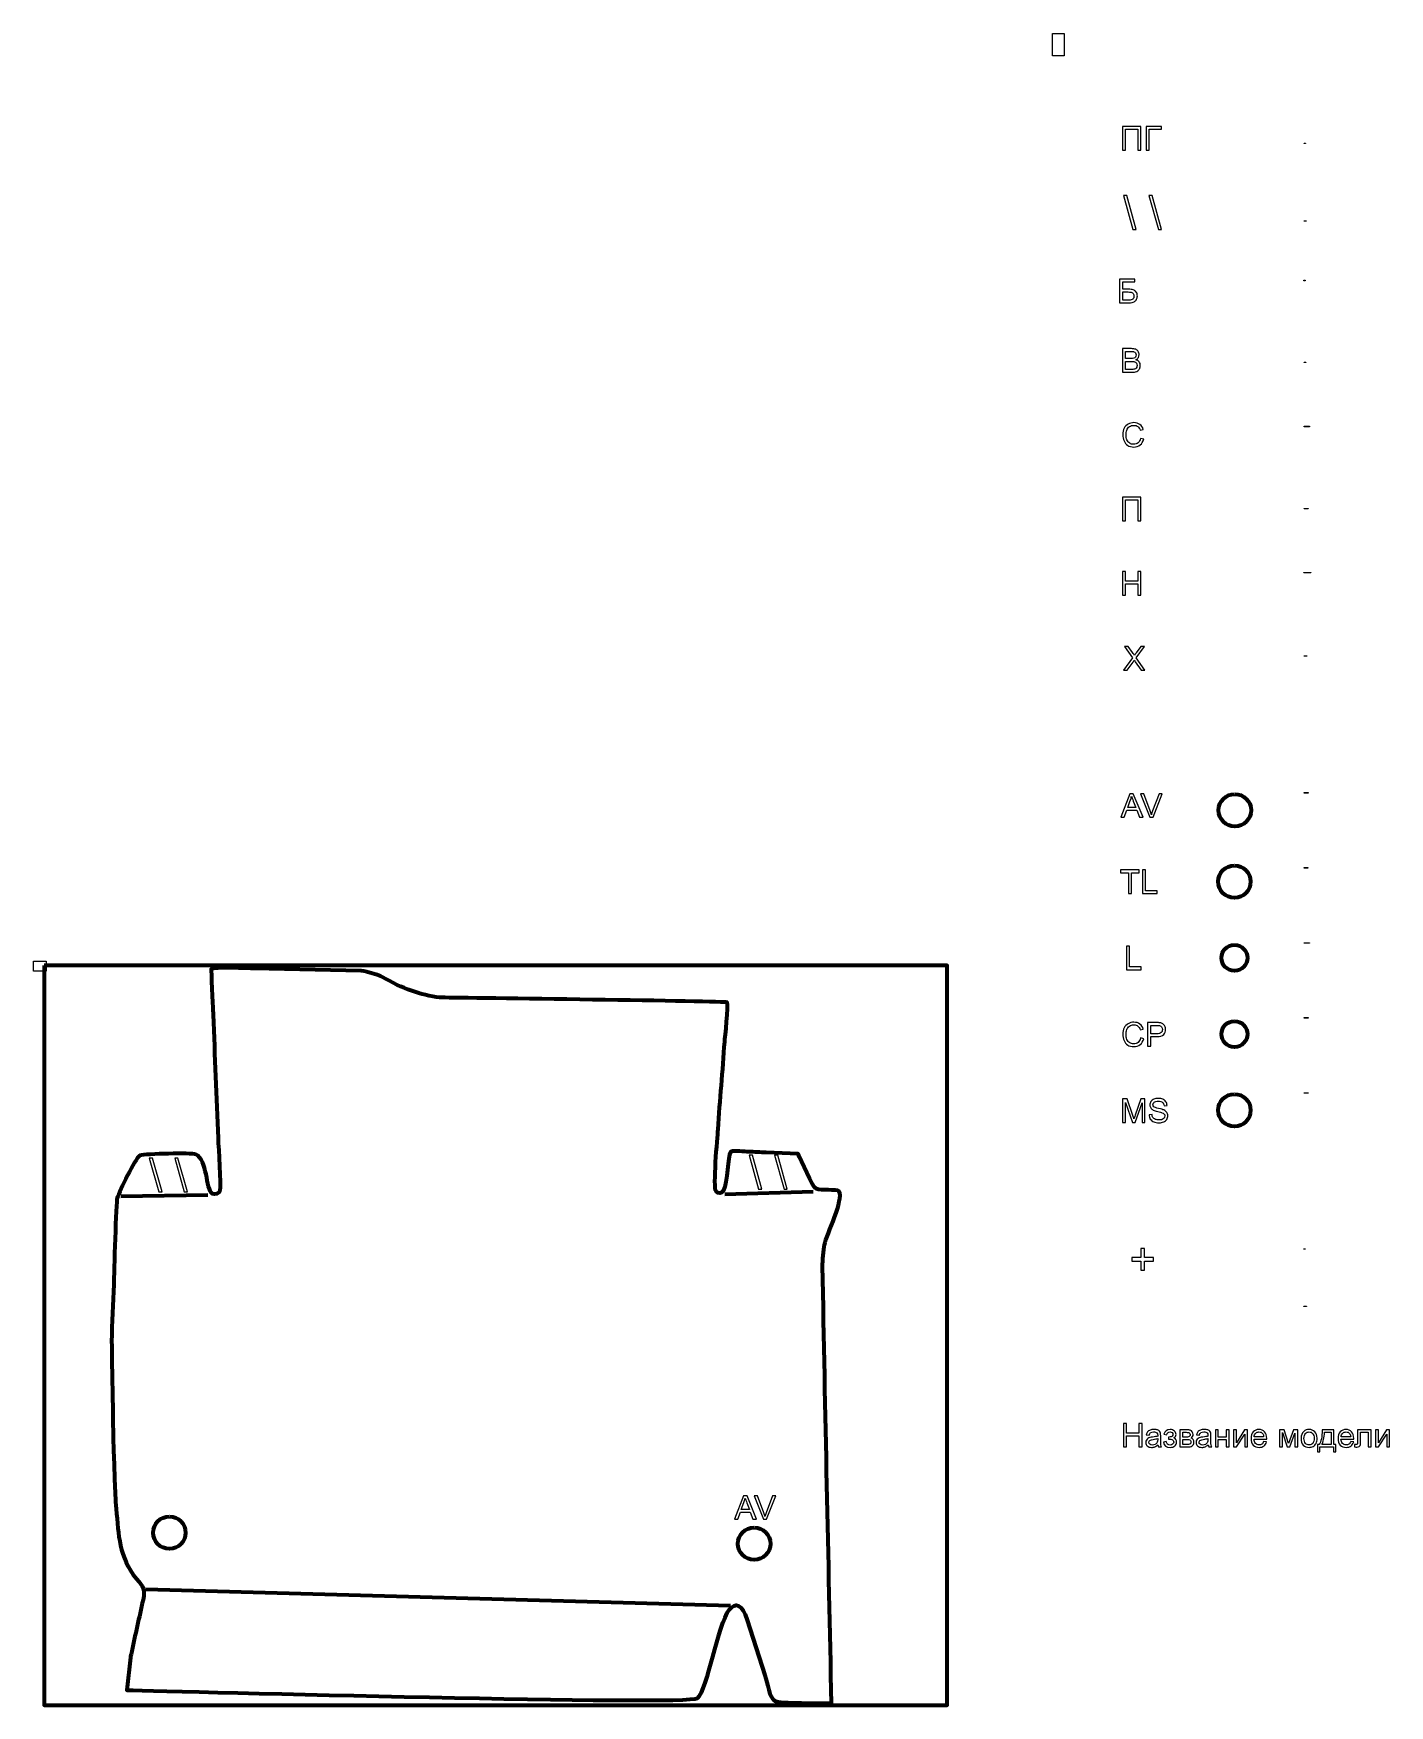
# Model space of a CAD drawing. Header units: millimetres. Extents: x -607 to 438, y -241 to 1047.
import ezdxf

# ---------------------------------------------------------------- set-up
doc = ezdxf.new("R2010")
doc.units = ezdxf.units.MM
doc.header["$MEASUREMENT"] = 0
doc.header["$XCLIPFRAME"] = 0
doc.layers.add('layer 1', color=7, linetype='Continuous', plot=False)
doc.layers.add('layer 2', color=7, linetype='Continuous')
doc.layers.add('layer 3', color=7, linetype='Continuous')
picture_1 = doc.add_image_def('image1.jpg', size_in_pixel=(45983, 89630))
picture_2 = doc.add_image_def('image2.jpg', size_in_pixel=(16160, 2324))
picture_3 = doc.add_image_def('image3.jpg', size_in_pixel=(15853, 2324))
picture_4 = doc.add_image_def('image4.jpg', size_in_pixel=(21947, 2324))
picture_5 = doc.add_image_def('image5.jpg', size_in_pixel=(16400, 2354))
picture_6 = doc.add_image_def('image6.jpg', size_in_pixel=(16659, 2354))
picture_7 = doc.add_image_def('image7.jpg', size_in_pixel=(11915, 1719))
picture_8 = doc.add_image_def('image8.jpg', size_in_pixel=(27768, 2395))
picture_9 = doc.add_image_def('image9.jpg', size_in_pixel=(16157, 1851))
picture_10 = doc.add_image_def('image10.jpg', size_in_pixel=(21444, 2382))
picture_11 = doc.add_image_def('image11.jpg', size_in_pixel=(7948, 1879))
picture_12 = doc.add_image_def('image12.jpg', size_in_pixel=(5230, 2367))
picture_13 = doc.add_image_def('image13.jpg', size_in_pixel=(9087, 1374))
picture_14 = doc.add_image_def('image14.jpg', size_in_pixel=(6372, 1851))
picture_15 = doc.add_image_def('image15.jpg', size_in_pixel=(5551, 1374))
picture_16 = doc.add_image_def('image16.jpg', size_in_pixel=(10464, 1889))
picture_17 = doc.add_image_def('image17.jpg', size_in_pixel=(50089, 41040))

msp = doc.modelspace()

# ---------------------------------------------------------------- linework, layer by layer
at = {"layer": 'layer 1', "color": 242, "lineweight": 200}
for centre, major_axis in [((318.4, 448.3), (0, 12.5)), ((318.4, 448.3), (0, 12.5)), ((318.1, 393.3), (0, 12.5)), ((318.1, 334.6), (0, 10)), ((318.1, 275.9), (0, 10)), ((318.1, 217.2), (0, 12.5))]:
    msp.add_ellipse(centre, major_axis=major_axis, ratio=1, dxfattribs=at)
at = {"layer": 'layer 1', "color": 142}
for points, knots in [([(231.8, 975), (231.8, 975), (246.1, 975), (246.1, 975), (246.1, 975), (246.1, 975), (246.1, 956.8), (246.1, 956.8), (246.1, 956.8), (246.1, 956.8), (243.7, 956.8), (243.7, 956.8), (243.7, 956.8), (243.7, 956.8), (243.7, 972.9), (243.7, 972.9), (243.7, 972.9), (243.7, 972.9), (234.2, 972.9), (234.2, 972.9), (234.2, 972.9), (234.2, 972.9), (234.2, 956.8), (234.2, 956.8), (234.2, 956.8), (234.2, 956.8), (231.8, 956.8), (231.8, 956.8), (231.8, 956.8), (231.8, 956.8), (231.8, 975), (231.8, 975)], [0, 0, 0, 0, 0.111111, 0.111111, 0.111111, 0.111111, 0.222222, 0.222222, 0.222222, 0.222222, 0.333333, 0.333333, 0.333333, 0.333333, 0.444444, 0.444444, 0.444444, 0.444444, 0.555556, 0.555556, 0.555556, 0.555556, 0.666667, 0.666667, 0.666667, 0.666667, 0.777778, 0.777778, 0.777778, 0.777778, 1, 1, 1, 1]), ([(250.1, 975), (250.1, 975), (261.9, 975), (261.9, 975), (261.9, 975), (261.9, 975), (261.9, 972.9), (261.9, 972.9), (261.9, 972.9), (261.9, 972.9), (252.5, 972.9), (252.5, 972.9), (252.5, 972.9), (252.5, 972.9), (252.5, 956.8), (252.5, 956.8), (252.5, 956.8), (252.5, 956.8), (250.1, 956.8), (250.1, 956.8), (250.1, 956.8), (250.1, 956.8), (250.1, 975), (250.1, 975)], [0, 0, 0, 0, 0.142857, 0.142857, 0.142857, 0.142857, 0.285714, 0.285714, 0.285714, 0.285714, 0.428571, 0.428571, 0.428571, 0.428571, 0.571429, 0.571429, 0.571429, 0.571429, 0.714286, 0.714286, 0.714286, 0.714286, 1, 1, 1, 1]), ([(239.9, 895.8), (239.9, 895.8), (232.6, 921.9), (232.6, 921.9), (232.6, 921.9), (232.6, 921.9), (235.1, 921.9), (235.1, 921.9), (235.1, 921.9), (235.1, 921.9), (242.4, 895.8), (242.4, 895.8), (242.4, 895.8), (242.4, 895.8), (239.9, 895.8), (239.9, 895.8)], [0, 0, 0, 0, 0.2, 0.2, 0.2, 0.2, 0.4, 0.4, 0.4, 0.4, 0.6, 0.6, 0.6, 0.6, 1, 1, 1, 1]), ([(259.5, 895.8), (259.5, 895.8), (252.2, 921.9), (252.2, 921.9), (252.2, 921.9), (252.2, 921.9), (254.7, 921.9), (254.7, 921.9), (254.7, 921.9), (254.7, 921.9), (262, 895.8), (262, 895.8), (262, 895.8), (262, 895.8), (259.5, 895.8), (259.5, 895.8)], [0, 0, 0, 0, 0.2, 0.2, 0.2, 0.2, 0.4, 0.4, 0.4, 0.4, 0.6, 0.6, 0.6, 0.6, 1, 1, 1, 1]), ([(229.6, 857.4), (229.6, 857.4), (241.4, 857.4), (241.4, 857.4), (241.4, 857.4), (241.4, 857.4), (241.4, 855.3), (241.4, 855.3), (241.4, 855.3), (241.4, 855.3), (232, 855.3), (232, 855.3), (232, 855.3), (232, 855.3), (232, 849.7), (232, 849.7), (232, 849.7), (232, 849.7), (236.4, 849.7), (236.4, 849.7), (236.4, 849.7), (238, 849.7), (239.2, 849.5), (240.2, 849.2), (240.2, 849.2), (241.1, 848.9), (241.9, 848.3), (242.5, 847.5), (242.5, 847.5), (243, 846.6), (243.3, 845.6), (243.3, 844.5), (243.3, 844.5), (243.3, 843.6), (243.1, 842.7), (242.7, 841.9), (242.7, 841.9), (242.3, 841.1), (241.7, 840.5), (240.9, 840), (240.9, 840), (240.1, 839.5), (238.7, 839.2), (236.7, 839.2), (236.7, 839.2), (236.7, 839.2), (229.6, 839.2), (229.6, 839.2), (229.6, 839.2), (229.6, 839.2), (229.6, 857.4), (229.6, 857.4)], [0, 0, 0, 0, 0.071429, 0.071429, 0.071429, 0.071429, 0.142857, 0.142857, 0.142857, 0.142857, 0.214286, 0.214286, 0.214286, 0.214286, 0.285714, 0.285714, 0.285714, 0.285714, 0.357143, 0.357143, 0.357143, 0.357143, 0.428571, 0.428571, 0.428571, 0.428571, 0.5, 0.5, 0.5, 0.5, 0.571429, 0.571429, 0.571429, 0.571429, 0.642857, 0.642857, 0.642857, 0.642857, 0.714286, 0.714286, 0.714286, 0.714286, 0.785714, 0.785714, 0.785714, 0.785714, 0.857143, 0.857143, 0.857143, 0.857143, 1, 1, 1, 1]), ([(232, 841.3), (232, 841.3), (236.8, 841.3), (236.8, 841.3), (236.8, 841.3), (238.1, 841.3), (239.1, 841.5), (239.8, 842.1), (239.8, 842.1), (240.4, 842.6), (240.7, 843.4), (240.7, 844.4), (240.7, 844.4), (240.7, 845.2), (240.6, 845.8), (240.2, 846.3), (240.2, 846.3), (239.8, 846.8), (239.3, 847.2), (238.6, 847.3), (238.6, 847.3), (238, 847.5), (236.8, 847.6), (235.2, 847.6), (235.2, 847.6), (235.2, 847.6), (232, 847.6), (232, 847.6), (232, 847.6), (232, 847.6), (232, 841.3), (232, 841.3)], [0, 0, 0, 0, 0.111111, 0.111111, 0.111111, 0.111111, 0.222222, 0.222222, 0.222222, 0.222222, 0.333333, 0.333333, 0.333333, 0.333333, 0.444444, 0.444444, 0.444444, 0.444444, 0.555556, 0.555556, 0.555556, 0.555556, 0.666667, 0.666667, 0.666667, 0.666667, 0.777778, 0.777778, 0.777778, 0.777778, 1, 1, 1, 1]), ([(231.9, 785.7), (231.9, 785.7), (231.9, 803.9), (231.9, 803.9), (231.9, 803.9), (231.9, 803.9), (238.7, 803.9), (238.7, 803.9), (238.7, 803.9), (240.1, 803.9), (241.2, 803.7), (242.1, 803.4), (242.1, 803.4), (242.9, 803), (243.5, 802.4), (244, 801.7), (244, 801.7), (244.5, 800.9), (244.7, 800.1), (244.7, 799.3), (244.7, 799.3), (244.7, 798.5), (244.5, 797.8), (244.1, 797.1), (244.1, 797.1), (243.7, 796.4), (243.1, 795.8), (242.2, 795.4), (242.2, 795.4), (243.3, 795.1), (244.1, 794.5), (244.7, 793.8), (244.7, 793.8), (245.3, 793), (245.6, 792.1), (245.6, 791), (245.6, 791), (245.6, 790.1), (245.4, 789.4), (245.1, 788.6), (245.1, 788.6), (244.7, 787.9), (244.3, 787.3), (243.7, 786.9), (243.7, 786.9), (243.2, 786.5), (242.6, 786.2), (241.8, 786), (241.8, 786), (241, 785.8), (240, 785.7), (238.8, 785.7), (238.8, 785.7), (238.8, 785.7), (231.9, 785.7), (231.9, 785.7)], [0, 0, 0, 0, 0.066667, 0.066667, 0.066667, 0.066667, 0.133333, 0.133333, 0.133333, 0.133333, 0.2, 0.2, 0.2, 0.2, 0.266667, 0.266667, 0.266667, 0.266667, 0.333333, 0.333333, 0.333333, 0.333333, 0.4, 0.4, 0.4, 0.4, 0.466667, 0.466667, 0.466667, 0.466667, 0.533333, 0.533333, 0.533333, 0.533333, 0.6, 0.6, 0.6, 0.6, 0.666667, 0.666667, 0.666667, 0.666667, 0.733333, 0.733333, 0.733333, 0.733333, 0.8, 0.8, 0.8, 0.8, 0.866667, 0.866667, 0.866667, 0.866667, 1, 1, 1, 1]), ([(234.3, 796.3), (234.3, 796.3), (238.2, 796.3), (238.2, 796.3), (238.2, 796.3), (239.3, 796.3), (240.1, 796.3), (240.5, 796.5), (240.5, 796.5), (241.1, 796.7), (241.6, 797), (241.9, 797.4), (241.9, 797.4), (242.2, 797.8), (242.4, 798.3), (242.4, 799), (242.4, 799), (242.4, 799.6), (242.2, 800.1), (241.9, 800.6), (241.9, 800.6), (241.6, 801), (241.2, 801.4), (240.7, 801.5), (240.7, 801.5), (240.2, 801.7), (239.2, 801.8), (237.9, 801.8), (237.9, 801.8), (237.9, 801.8), (234.3, 801.8), (234.3, 801.8), (234.3, 801.8), (234.3, 801.8), (234.3, 796.3), (234.3, 796.3)], [0, 0, 0, 0, 0.1, 0.1, 0.1, 0.1, 0.2, 0.2, 0.2, 0.2, 0.3, 0.3, 0.3, 0.3, 0.4, 0.4, 0.4, 0.4, 0.5, 0.5, 0.5, 0.5, 0.6, 0.6, 0.6, 0.6, 0.7, 0.7, 0.7, 0.7, 0.8, 0.8, 0.8, 0.8, 1, 1, 1, 1]), ([(234.3, 787.9), (234.3, 787.9), (238.8, 787.9), (238.8, 787.9), (238.8, 787.9), (239.6, 787.9), (240.2, 787.9), (240.5, 788), (240.5, 788), (241, 788), (241.5, 788.2), (241.9, 788.4), (241.9, 788.4), (242.2, 788.7), (242.5, 789), (242.8, 789.5), (242.8, 789.5), (243, 789.9), (243.1, 790.4), (243.1, 791), (243.1, 791), (243.1, 791.7), (243, 792.3), (242.6, 792.8), (242.6, 792.8), (242.3, 793.3), (241.8, 793.6), (241.2, 793.8), (241.2, 793.8), (240.5, 794), (239.7, 794.1), (238.5, 794.1), (238.5, 794.1), (238.5, 794.1), (234.3, 794.1), (234.3, 794.1), (234.3, 794.1), (234.3, 794.1), (234.3, 787.9), (234.3, 787.9)], [0, 0, 0, 0, 0.090909, 0.090909, 0.090909, 0.090909, 0.181818, 0.181818, 0.181818, 0.181818, 0.272727, 0.272727, 0.272727, 0.272727, 0.363636, 0.363636, 0.363636, 0.363636, 0.454545, 0.454545, 0.454545, 0.454545, 0.545455, 0.545455, 0.545455, 0.545455, 0.636364, 0.636364, 0.636364, 0.636364, 0.727273, 0.727273, 0.727273, 0.727273, 0.818182, 0.818182, 0.818182, 0.818182, 1, 1, 1, 1]), ([(245.8, 734.8), (245.8, 734.8), (248.2, 734.2), (248.2, 734.2), (248.2, 734.2), (247.7, 732.2), (246.8, 730.7), (245.5, 729.7), (245.5, 729.7), (244.1, 728.6), (242.5, 728.1), (240.7, 728.1), (240.7, 728.1), (238.7, 728.1), (237.1, 728.5), (235.9, 729.3), (235.9, 729.3), (234.7, 730.1), (233.7, 731.3), (233.1, 732.8), (233.1, 732.8), (232.4, 734.3), (232.1, 735.9), (232.1, 737.6), (232.1, 737.6), (232.1, 739.5), (232.5, 741.2), (233.2, 742.6), (233.2, 742.6), (233.9, 744), (235, 745.1), (236.3, 745.8), (236.3, 745.8), (237.6, 746.5), (239.1, 746.9), (240.7, 746.9), (240.7, 746.9), (242.5, 746.9), (244, 746.4), (245.3, 745.5), (245.3, 745.5), (246.5, 744.6), (247.4, 743.3), (247.9, 741.6), (247.9, 741.6), (247.9, 741.6), (245.5, 741.1), (245.5, 741.1), (245.5, 741.1), (245.1, 742.4), (244.5, 743.3), (243.7, 743.9), (243.7, 743.9), (242.9, 744.5), (241.9, 744.8), (240.7, 744.8), (240.7, 744.8), (239.3, 744.8), (238.1, 744.5), (237.2, 743.8), (237.2, 743.8), (236.2, 743.2), (235.6, 742.3), (235.2, 741.1), (235.2, 741.1), (234.8, 740), (234.6, 738.8), (234.6, 737.7), (234.6, 737.7), (234.6, 736.1), (234.8, 734.8), (235.3, 733.6), (235.3, 733.6), (235.7, 732.4), (236.4, 731.6), (237.4, 731), (237.4, 731), (238.3, 730.4), (239.4, 730.2), (240.5, 730.2), (240.5, 730.2), (241.8, 730.2), (242.9, 730.6), (243.9, 731.3), (243.9, 731.3), (244.8, 732.1), (245.4, 733.3), (245.8, 734.8)], [0, 0, 0, 0, 0.043478, 0.043478, 0.043478, 0.043478, 0.086957, 0.086957, 0.086957, 0.086957, 0.130435, 0.130435, 0.130435, 0.130435, 0.173913, 0.173913, 0.173913, 0.173913, 0.217391, 0.217391, 0.217391, 0.217391, 0.26087, 0.26087, 0.26087, 0.26087, 0.304348, 0.304348, 0.304348, 0.304348, 0.347826, 0.347826, 0.347826, 0.347826, 0.391304, 0.391304, 0.391304, 0.391304, 0.434783, 0.434783, 0.434783, 0.434783, 0.478261, 0.478261, 0.478261, 0.478261, 0.521739, 0.521739, 0.521739, 0.521739, 0.565217, 0.565217, 0.565217, 0.565217, 0.608696, 0.608696, 0.608696, 0.608696, 0.652174, 0.652174, 0.652174, 0.652174, 0.695652, 0.695652, 0.695652, 0.695652, 0.73913, 0.73913, 0.73913, 0.73913, 0.782609, 0.782609, 0.782609, 0.782609, 0.826087, 0.826087, 0.826087, 0.826087, 0.869565, 0.869565, 0.869565, 0.869565, 0.913043, 0.913043, 0.913043, 0.913043, 1, 1, 1, 1]), ([(231.8, 689.5), (231.8, 689.5), (246.1, 689.5), (246.1, 689.5), (246.1, 689.5), (246.1, 689.5), (246.1, 671.3), (246.1, 671.3), (246.1, 671.3), (246.1, 671.3), (243.7, 671.3), (243.7, 671.3), (243.7, 671.3), (243.7, 671.3), (243.7, 687.4), (243.7, 687.4), (243.7, 687.4), (243.7, 687.4), (234.2, 687.4), (234.2, 687.4), (234.2, 687.4), (234.2, 687.4), (234.2, 671.3), (234.2, 671.3), (234.2, 671.3), (234.2, 671.3), (231.8, 671.3), (231.8, 671.3), (231.8, 671.3), (231.8, 671.3), (231.8, 689.5), (231.8, 689.5)], [0, 0, 0, 0, 0.111111, 0.111111, 0.111111, 0.111111, 0.222222, 0.222222, 0.222222, 0.222222, 0.333333, 0.333333, 0.333333, 0.333333, 0.444444, 0.444444, 0.444444, 0.444444, 0.555556, 0.555556, 0.555556, 0.555556, 0.666667, 0.666667, 0.666667, 0.666667, 0.777778, 0.777778, 0.777778, 0.777778, 1, 1, 1, 1]), ([(231.8, 614.1), (231.8, 614.1), (231.8, 632.3), (231.8, 632.3), (231.8, 632.3), (231.8, 632.3), (234.3, 632.3), (234.3, 632.3), (234.3, 632.3), (234.3, 632.3), (234.3, 624.8), (234.3, 624.8), (234.3, 624.8), (234.3, 624.8), (243.7, 624.8), (243.7, 624.8), (243.7, 624.8), (243.7, 624.8), (243.7, 632.3), (243.7, 632.3), (243.7, 632.3), (243.7, 632.3), (246.1, 632.3), (246.1, 632.3), (246.1, 632.3), (246.1, 632.3), (246.1, 614.1), (246.1, 614.1), (246.1, 614.1), (246.1, 614.1), (243.7, 614.1), (243.7, 614.1), (243.7, 614.1), (243.7, 614.1), (243.7, 622.7), (243.7, 622.7), (243.7, 622.7), (243.7, 622.7), (234.3, 622.7), (234.3, 622.7), (234.3, 622.7), (234.3, 622.7), (234.3, 614.1), (234.3, 614.1), (234.3, 614.1), (234.3, 614.1), (231.8, 614.1), (231.8, 614.1)], [0, 0, 0, 0, 0.076923, 0.076923, 0.076923, 0.076923, 0.153846, 0.153846, 0.153846, 0.153846, 0.230769, 0.230769, 0.230769, 0.230769, 0.307692, 0.307692, 0.307692, 0.307692, 0.384615, 0.384615, 0.384615, 0.384615, 0.461538, 0.461538, 0.461538, 0.461538, 0.538462, 0.538462, 0.538462, 0.538462, 0.615385, 0.615385, 0.615385, 0.615385, 0.692308, 0.692308, 0.692308, 0.692308, 0.769231, 0.769231, 0.769231, 0.769231, 0.846154, 0.846154, 0.846154, 0.846154, 1, 1, 1, 1]), ([(232.6, 556.2), (232.6, 556.2), (239.6, 565.6), (239.6, 565.6), (239.6, 565.6), (239.6, 565.6), (233.4, 574.4), (233.4, 574.4), (233.4, 574.4), (233.4, 574.4), (236.3, 574.4), (236.3, 574.4), (236.3, 574.4), (236.3, 574.4), (239.6, 569.7), (239.6, 569.7), (239.6, 569.7), (240.3, 568.8), (240.8, 568), (241, 567.5), (241, 567.5), (241.4, 568.1), (241.9, 568.8), (242.5, 569.5), (242.5, 569.5), (242.5, 569.5), (246.1, 574.4), (246.1, 574.4), (246.1, 574.4), (246.1, 574.4), (248.7, 574.4), (248.7, 574.4), (248.7, 574.4), (248.7, 574.4), (242.4, 565.7), (242.4, 565.7), (242.4, 565.7), (242.4, 565.7), (249.2, 556.2), (249.2, 556.2), (249.2, 556.2), (249.2, 556.2), (246.3, 556.2), (246.3, 556.2), (246.3, 556.2), (246.3, 556.2), (241.7, 562.7), (241.7, 562.7), (241.7, 562.7), (241.4, 563), (241.2, 563.4), (240.9, 563.8), (240.9, 563.8), (240.5, 563.2), (240.2, 562.7), (240.1, 562.5), (240.1, 562.5), (240.1, 562.5), (235.5, 556.2), (235.5, 556.2), (235.5, 556.2), (235.5, 556.2), (232.6, 556.2), (232.6, 556.2)], [0, 0, 0, 0, 0.058824, 0.058824, 0.058824, 0.058824, 0.117647, 0.117647, 0.117647, 0.117647, 0.176471, 0.176471, 0.176471, 0.176471, 0.235294, 0.235294, 0.235294, 0.235294, 0.294118, 0.294118, 0.294118, 0.294118, 0.352941, 0.352941, 0.352941, 0.352941, 0.411765, 0.411765, 0.411765, 0.411765, 0.470588, 0.470588, 0.470588, 0.470588, 0.529412, 0.529412, 0.529412, 0.529412, 0.588235, 0.588235, 0.588235, 0.588235, 0.647059, 0.647059, 0.647059, 0.647059, 0.705882, 0.705882, 0.705882, 0.705882, 0.764706, 0.764706, 0.764706, 0.764706, 0.823529, 0.823529, 0.823529, 0.823529, 0.882353, 0.882353, 0.882353, 0.882353, 1, 1, 1, 1]), ([(230.6, 442.9), (230.6, 442.9), (237.6, 461), (237.6, 461), (237.6, 461), (237.6, 461), (240.2, 461), (240.2, 461), (240.2, 461), (240.2, 461), (247.7, 442.9), (247.7, 442.9), (247.7, 442.9), (247.7, 442.9), (244.9, 442.9), (244.9, 442.9), (244.9, 442.9), (244.9, 442.9), (242.8, 448.4), (242.8, 448.4), (242.8, 448.4), (242.8, 448.4), (235.2, 448.4), (235.2, 448.4), (235.2, 448.4), (235.2, 448.4), (233.2, 442.9), (233.2, 442.9), (233.2, 442.9), (233.2, 442.9), (230.6, 442.9), (230.6, 442.9)], [0, 0, 0, 0, 0.111111, 0.111111, 0.111111, 0.111111, 0.222222, 0.222222, 0.222222, 0.222222, 0.333333, 0.333333, 0.333333, 0.333333, 0.444444, 0.444444, 0.444444, 0.444444, 0.555556, 0.555556, 0.555556, 0.555556, 0.666667, 0.666667, 0.666667, 0.666667, 0.777778, 0.777778, 0.777778, 0.777778, 1, 1, 1, 1]), ([(235.9, 450.3), (235.9, 450.3), (242.1, 450.3), (242.1, 450.3), (242.1, 450.3), (242.1, 450.3), (240.2, 455.4), (240.2, 455.4), (240.2, 455.4), (239.6, 456.9), (239.2, 458.2), (238.9, 459.2), (238.9, 459.2), (238.6, 458), (238.3, 456.8), (237.9, 455.7), (237.9, 455.7), (237.9, 455.7), (235.9, 450.3), (235.9, 450.3)], [0, 0, 0, 0, 0.166667, 0.166667, 0.166667, 0.166667, 0.333333, 0.333333, 0.333333, 0.333333, 0.5, 0.5, 0.5, 0.5, 0.666667, 0.666667, 0.666667, 0.666667, 1, 1, 1, 1]), ([(252.9, 442.9), (252.9, 442.9), (245.8, 461), (245.8, 461), (245.8, 461), (245.8, 461), (248.4, 461), (248.4, 461), (248.4, 461), (248.4, 461), (253.2, 447.8), (253.2, 447.8), (253.2, 447.8), (253.5, 446.8), (253.9, 445.8), (254.1, 444.9), (254.1, 444.9), (254.4, 445.8), (254.7, 446.8), (255.1, 447.8), (255.1, 447.8), (255.1, 447.8), (260, 461), (260, 461), (260, 461), (260, 461), (262.5, 461), (262.5, 461), (262.5, 461), (262.5, 461), (255.4, 442.9), (255.4, 442.9), (255.4, 442.9), (255.4, 442.9), (252.9, 442.9), (252.9, 442.9)], [0, 0, 0, 0, 0.1, 0.1, 0.1, 0.1, 0.2, 0.2, 0.2, 0.2, 0.3, 0.3, 0.3, 0.3, 0.4, 0.4, 0.4, 0.4, 0.5, 0.5, 0.5, 0.5, 0.6, 0.6, 0.6, 0.6, 0.7, 0.7, 0.7, 0.7, 0.8, 0.8, 0.8, 0.8, 1, 1, 1, 1]), ([(236.4, 384.2), (236.4, 384.2), (236.4, 400.2), (236.4, 400.2), (236.4, 400.2), (236.4, 400.2), (230.4, 400.2), (230.4, 400.2), (230.4, 400.2), (230.4, 400.2), (230.4, 402.3), (230.4, 402.3), (230.4, 402.3), (230.4, 402.3), (244.8, 402.3), (244.8, 402.3), (244.8, 402.3), (244.8, 402.3), (244.8, 400.2), (244.8, 400.2), (244.8, 400.2), (244.8, 400.2), (238.8, 400.2), (238.8, 400.2), (238.8, 400.2), (238.8, 400.2), (238.8, 384.2), (238.8, 384.2), (238.8, 384.2), (238.8, 384.2), (236.4, 384.2), (236.4, 384.2)], [0, 0, 0, 0, 0.111111, 0.111111, 0.111111, 0.111111, 0.222222, 0.222222, 0.222222, 0.222222, 0.333333, 0.333333, 0.333333, 0.333333, 0.444444, 0.444444, 0.444444, 0.444444, 0.555556, 0.555556, 0.555556, 0.555556, 0.666667, 0.666667, 0.666667, 0.666667, 0.777778, 0.777778, 0.777778, 0.777778, 1, 1, 1, 1]), ([(247.2, 384.2), (247.2, 384.2), (247.2, 402.3), (247.2, 402.3), (247.2, 402.3), (247.2, 402.3), (249.6, 402.3), (249.6, 402.3), (249.6, 402.3), (249.6, 402.3), (249.6, 386.3), (249.6, 386.3), (249.6, 386.3), (249.6, 386.3), (258.5, 386.3), (258.5, 386.3), (258.5, 386.3), (258.5, 386.3), (258.5, 384.2), (258.5, 384.2), (258.5, 384.2), (258.5, 384.2), (247.2, 384.2), (247.2, 384.2)], [0, 0, 0, 0, 0.142857, 0.142857, 0.142857, 0.142857, 0.285714, 0.285714, 0.285714, 0.285714, 0.428571, 0.428571, 0.428571, 0.428571, 0.571429, 0.571429, 0.571429, 0.571429, 0.714286, 0.714286, 0.714286, 0.714286, 1, 1, 1, 1]), ([(234.9, 325.5), (234.9, 325.5), (234.9, 343.6), (234.9, 343.6), (234.9, 343.6), (234.9, 343.6), (237.3, 343.6), (237.3, 343.6), (237.3, 343.6), (237.3, 343.6), (237.3, 327.6), (237.3, 327.6), (237.3, 327.6), (237.3, 327.6), (246.2, 327.6), (246.2, 327.6), (246.2, 327.6), (246.2, 327.6), (246.2, 325.5), (246.2, 325.5), (246.2, 325.5), (246.2, 325.5), (234.9, 325.5), (234.9, 325.5)], [0, 0, 0, 0, 0.142857, 0.142857, 0.142857, 0.142857, 0.285714, 0.285714, 0.285714, 0.285714, 0.428571, 0.428571, 0.428571, 0.428571, 0.571429, 0.571429, 0.571429, 0.571429, 0.714286, 0.714286, 0.714286, 0.714286, 1, 1, 1, 1]), ([(245.8, 272.9), (245.8, 272.9), (248.2, 272.3), (248.2, 272.3), (248.2, 272.3), (247.7, 270.3), (246.8, 268.8), (245.5, 267.8), (245.5, 267.8), (244.1, 266.8), (242.5, 266.2), (240.7, 266.2), (240.7, 266.2), (238.7, 266.2), (237.1, 266.6), (235.9, 267.4), (235.9, 267.4), (234.7, 268.2), (233.7, 269.4), (233.1, 270.9), (233.1, 270.9), (232.4, 272.4), (232.1, 274), (232.1, 275.8), (232.1, 275.8), (232.1, 277.7), (232.5, 279.3), (233.2, 280.7), (233.2, 280.7), (233.9, 282.1), (235, 283.2), (236.3, 283.9), (236.3, 283.9), (237.6, 284.7), (239.1, 285), (240.7, 285), (240.7, 285), (242.5, 285), (244, 284.6), (245.3, 283.6), (245.3, 283.6), (246.5, 282.7), (247.4, 281.4), (247.9, 279.7), (247.9, 279.7), (247.9, 279.7), (245.5, 279.2), (245.5, 279.2), (245.5, 279.2), (245.1, 280.5), (244.5, 281.5), (243.7, 282.1), (243.7, 282.1), (242.9, 282.7), (241.9, 283), (240.7, 283), (240.7, 283), (239.3, 283), (238.1, 282.6), (237.2, 282), (237.2, 282), (236.2, 281.3), (235.6, 280.4), (235.2, 279.3), (235.2, 279.3), (234.8, 278.1), (234.6, 277), (234.6, 275.8), (234.6, 275.8), (234.6, 274.2), (234.8, 272.9), (235.3, 271.7), (235.3, 271.7), (235.7, 270.6), (236.4, 269.7), (237.4, 269.1), (237.4, 269.1), (238.3, 268.6), (239.4, 268.3), (240.5, 268.3), (240.5, 268.3), (241.8, 268.3), (242.9, 268.7), (243.9, 269.5), (243.9, 269.5), (244.8, 270.2), (245.4, 271.4), (245.8, 272.9)], [0, 0, 0, 0, 0.043478, 0.043478, 0.043478, 0.043478, 0.086957, 0.086957, 0.086957, 0.086957, 0.130435, 0.130435, 0.130435, 0.130435, 0.173913, 0.173913, 0.173913, 0.173913, 0.217391, 0.217391, 0.217391, 0.217391, 0.26087, 0.26087, 0.26087, 0.26087, 0.304348, 0.304348, 0.304348, 0.304348, 0.347826, 0.347826, 0.347826, 0.347826, 0.391304, 0.391304, 0.391304, 0.391304, 0.434783, 0.434783, 0.434783, 0.434783, 0.478261, 0.478261, 0.478261, 0.478261, 0.521739, 0.521739, 0.521739, 0.521739, 0.565217, 0.565217, 0.565217, 0.565217, 0.608696, 0.608696, 0.608696, 0.608696, 0.652174, 0.652174, 0.652174, 0.652174, 0.695652, 0.695652, 0.695652, 0.695652, 0.73913, 0.73913, 0.73913, 0.73913, 0.782609, 0.782609, 0.782609, 0.782609, 0.826087, 0.826087, 0.826087, 0.826087, 0.869565, 0.869565, 0.869565, 0.869565, 0.913043, 0.913043, 0.913043, 0.913043, 1, 1, 1, 1]), ([(251.2, 266.5), (251.2, 266.5), (251.2, 284.7), (251.2, 284.7), (251.2, 284.7), (251.2, 284.7), (258, 284.7), (258, 284.7), (258, 284.7), (259.2, 284.7), (260.1, 284.7), (260.8, 284.6), (260.8, 284.6), (261.7, 284.4), (262.4, 284.1), (263, 283.7), (263, 283.7), (263.6, 283.3), (264.1, 282.7), (264.5, 282), (264.5, 282), (264.9, 281.2), (265, 280.4), (265, 279.5), (265, 279.5), (265, 277.9), (264.6, 276.6), (263.6, 275.6), (263.6, 275.6), (262.6, 274.5), (260.8, 274), (258.2, 274), (258.2, 274), (258.2, 274), (253.6, 274), (253.6, 274), (253.6, 274), (253.6, 274), (253.6, 266.5), (253.6, 266.5), (253.6, 266.5), (253.6, 266.5), (251.2, 266.5), (251.2, 266.5)], [0, 0, 0, 0, 0.083333, 0.083333, 0.083333, 0.083333, 0.166667, 0.166667, 0.166667, 0.166667, 0.25, 0.25, 0.25, 0.25, 0.333333, 0.333333, 0.333333, 0.333333, 0.416667, 0.416667, 0.416667, 0.416667, 0.5, 0.5, 0.5, 0.5, 0.583333, 0.583333, 0.583333, 0.583333, 0.666667, 0.666667, 0.666667, 0.666667, 0.75, 0.75, 0.75, 0.75, 0.833333, 0.833333, 0.833333, 0.833333, 1, 1, 1, 1]), ([(253.6, 276.1), (253.6, 276.1), (258.3, 276.1), (258.3, 276.1), (258.3, 276.1), (259.8, 276.1), (260.9, 276.4), (261.6, 277), (261.6, 277), (262.2, 277.5), (262.6, 278.3), (262.6, 279.4), (262.6, 279.4), (262.6, 280.2), (262.4, 280.8), (262, 281.4), (262, 281.4), (261.6, 281.9), (261.1, 282.3), (260.5, 282.4), (260.5, 282.4), (260.1, 282.5), (259.3, 282.6), (258.2, 282.6), (258.2, 282.6), (258.2, 282.6), (253.6, 282.6), (253.6, 282.6), (253.6, 282.6), (253.6, 282.6), (253.6, 276.1), (253.6, 276.1)], [0, 0, 0, 0, 0.111111, 0.111111, 0.111111, 0.111111, 0.222222, 0.222222, 0.222222, 0.222222, 0.333333, 0.333333, 0.333333, 0.333333, 0.444444, 0.444444, 0.444444, 0.444444, 0.555556, 0.555556, 0.555556, 0.555556, 0.666667, 0.666667, 0.666667, 0.666667, 0.777778, 0.777778, 0.777778, 0.777778, 1, 1, 1, 1]), ([(231.9, 207.8), (231.9, 207.8), (231.9, 226), (231.9, 226), (231.9, 226), (231.9, 226), (235.5, 226), (235.5, 226), (235.5, 226), (235.5, 226), (239.8, 213.1), (239.8, 213.1), (239.8, 213.1), (240.2, 211.9), (240.5, 211.1), (240.7, 210.5), (240.7, 210.5), (240.9, 211.1), (241.2, 212.1), (241.6, 213.4), (241.6, 213.4), (241.6, 213.4), (246, 226), (246, 226), (246, 226), (246, 226), (249.2, 226), (249.2, 226), (249.2, 226), (249.2, 226), (249.2, 207.8), (249.2, 207.8), (249.2, 207.8), (249.2, 207.8), (246.9, 207.8), (246.9, 207.8), (246.9, 207.8), (246.9, 207.8), (246.9, 223), (246.9, 223), (246.9, 223), (246.9, 223), (241.6, 207.8), (241.6, 207.8), (241.6, 207.8), (241.6, 207.8), (239.5, 207.8), (239.5, 207.8), (239.5, 207.8), (239.5, 207.8), (234.2, 223.3), (234.2, 223.3), (234.2, 223.3), (234.2, 223.3), (234.2, 207.8), (234.2, 207.8), (234.2, 207.8), (234.2, 207.8), (231.9, 207.8), (231.9, 207.8)], [0, 0, 0, 0, 0.0625, 0.0625, 0.0625, 0.0625, 0.125, 0.125, 0.125, 0.125, 0.1875, 0.1875, 0.1875, 0.1875, 0.25, 0.25, 0.25, 0.25, 0.3125, 0.3125, 0.3125, 0.3125, 0.375, 0.375, 0.375, 0.375, 0.4375, 0.4375, 0.4375, 0.4375, 0.5, 0.5, 0.5, 0.5, 0.5625, 0.5625, 0.5625, 0.5625, 0.625, 0.625, 0.625, 0.625, 0.6875, 0.6875, 0.6875, 0.6875, 0.75, 0.75, 0.75, 0.75, 0.8125, 0.8125, 0.8125, 0.8125, 0.875, 0.875, 0.875, 0.875, 1, 1, 1, 1]), ([(252.3, 213.7), (252.3, 213.7), (254.6, 213.9), (254.6, 213.9), (254.6, 213.9), (254.7, 213), (254.9, 212.2), (255.3, 211.6), (255.3, 211.6), (255.7, 211), (256.3, 210.6), (257.2, 210.2), (257.2, 210.2), (258, 209.8), (258.9, 209.7), (259.9, 209.7), (259.9, 209.7), (260.9, 209.7), (261.7, 209.8), (262.4, 210.1), (262.4, 210.1), (263.1, 210.3), (263.6, 210.7), (263.9, 211.2), (263.9, 211.2), (264.3, 211.7), (264.5, 212.2), (264.5, 212.8), (264.5, 212.8), (264.5, 213.3), (264.3, 213.8), (264, 214.3), (264, 214.3), (263.6, 214.7), (263.1, 215), (262.3, 215.3), (262.3, 215.3), (261.8, 215.5), (260.8, 215.8), (259.1, 216.2), (259.1, 216.2), (257.4, 216.6), (256.2, 217), (255.6, 217.3), (255.6, 217.3), (254.7, 217.8), (254.1, 218.4), (253.6, 219), (253.6, 219), (253.2, 219.7), (253, 220.5), (253, 221.3), (253, 221.3), (253, 222.2), (253.3, 223.1), (253.8, 223.9), (253.8, 223.9), (254.3, 224.7), (255.1, 225.3), (256.1, 225.7), (256.1, 225.7), (257.1, 226.1), (258.2, 226.3), (259.4, 226.3), (259.4, 226.3), (260.8, 226.3), (261.9, 226.1), (263, 225.7), (263, 225.7), (264, 225.2), (264.8, 224.6), (265.3, 223.8), (265.3, 223.8), (265.9, 222.9), (266.2, 222), (266.2, 220.9), (266.2, 220.9), (266.2, 220.9), (263.9, 220.7), (263.9, 220.7), (263.9, 220.7), (263.8, 221.9), (263.4, 222.7), (262.7, 223.3), (262.7, 223.3), (262, 223.9), (260.9, 224.2), (259.5, 224.2), (259.5, 224.2), (258, 224.2), (257, 223.9), (256.3, 223.4), (256.3, 223.4), (255.7, 222.9), (255.3, 222.2), (255.3, 221.5), (255.3, 221.5), (255.3, 220.8), (255.6, 220.3), (256, 219.8), (256, 219.8), (256.5, 219.4), (257.7, 219), (259.7, 218.6), (259.7, 218.6), (261.6, 218.1), (263, 217.7), (263.7, 217.4), (263.7, 217.4), (264.7, 216.9), (265.5, 216.3), (266, 215.5), (266, 215.5), (266.5, 214.8), (266.8, 213.9), (266.8, 213), (266.8, 213), (266.8, 212), (266.5, 211.1), (265.9, 210.2), (265.9, 210.2), (265.4, 209.4), (264.6, 208.7), (263.6, 208.2), (263.6, 208.2), (262.5, 207.8), (261.4, 207.5), (260.1, 207.5), (260.1, 207.5), (258.4, 207.5), (257, 207.8), (255.9, 208.2), (255.9, 208.2), (254.8, 208.7), (254, 209.4), (253.3, 210.4), (253.3, 210.4), (252.7, 211.4), (252.4, 212.5), (252.3, 213.7)], [0, 0, 0, 0, 0.027778, 0.027778, 0.027778, 0.027778, 0.055556, 0.055556, 0.055556, 0.055556, 0.083333, 0.083333, 0.083333, 0.083333, 0.111111, 0.111111, 0.111111, 0.111111, 0.138889, 0.138889, 0.138889, 0.138889, 0.166667, 0.166667, 0.166667, 0.166667, 0.194444, 0.194444, 0.194444, 0.194444, 0.222222, 0.222222, 0.222222, 0.222222, 0.25, 0.25, 0.25, 0.25, 0.277778, 0.277778, 0.277778, 0.277778, 0.305556, 0.305556, 0.305556, 0.305556, 0.333333, 0.333333, 0.333333, 0.333333, 0.361111, 0.361111, 0.361111, 0.361111, 0.388889, 0.388889, 0.388889, 0.388889, 0.416667, 0.416667, 0.416667, 0.416667, 0.444444, 0.444444, 0.444444, 0.444444, 0.472222, 0.472222, 0.472222, 0.472222, 0.5, 0.5, 0.5, 0.5, 0.527778, 0.527778, 0.527778, 0.527778, 0.555556, 0.555556, 0.555556, 0.555556, 0.583333, 0.583333, 0.583333, 0.583333, 0.611111, 0.611111, 0.611111, 0.611111, 0.638889, 0.638889, 0.638889, 0.638889, 0.666667, 0.666667, 0.666667, 0.666667, 0.694444, 0.694444, 0.694444, 0.694444, 0.722222, 0.722222, 0.722222, 0.722222, 0.75, 0.75, 0.75, 0.75, 0.777778, 0.777778, 0.777778, 0.777778, 0.805556, 0.805556, 0.805556, 0.805556, 0.833333, 0.833333, 0.833333, 0.833333, 0.861111, 0.861111, 0.861111, 0.861111, 0.888889, 0.888889, 0.888889, 0.888889, 0.916667, 0.916667, 0.916667, 0.916667, 0.944444, 0.944444, 0.944444, 0.944444, 1, 1, 1, 1]), ([(246, 94.1), (246, 94.1), (246, 101), (246, 101), (246, 101), (246, 101), (239.1, 101), (239.1, 101), (239.1, 101), (239.1, 101), (239.1, 103.9), (239.1, 103.9), (239.1, 103.9), (239.1, 103.9), (246, 103.9), (246, 103.9), (246, 103.9), (246, 103.9), (246, 110.8), (246, 110.8), (246, 110.8), (246, 110.8), (248.9, 110.8), (248.9, 110.8), (248.9, 110.8), (248.9, 110.8), (248.9, 103.9), (248.9, 103.9), (248.9, 103.9), (248.9, 103.9), (255.8, 103.9), (255.8, 103.9), (255.8, 103.9), (255.8, 103.9), (255.8, 101), (255.8, 101), (255.8, 101), (255.8, 101), (248.9, 101), (248.9, 101), (248.9, 101), (248.9, 101), (248.9, 94.1), (248.9, 94.1), (248.9, 94.1), (248.9, 94.1), (246, 94.1), (246, 94.1)], [0, 0, 0, 0, 0.076923, 0.076923, 0.076923, 0.076923, 0.153846, 0.153846, 0.153846, 0.153846, 0.230769, 0.230769, 0.230769, 0.230769, 0.307692, 0.307692, 0.307692, 0.307692, 0.384615, 0.384615, 0.384615, 0.384615, 0.461538, 0.461538, 0.461538, 0.461538, 0.538462, 0.538462, 0.538462, 0.538462, 0.615385, 0.615385, 0.615385, 0.615385, 0.692308, 0.692308, 0.692308, 0.692308, 0.769231, 0.769231, 0.769231, 0.769231, 0.846154, 0.846154, 0.846154, 0.846154, 1, 1, 1, 1]), ([(232.6, -42.2), (232.6, -42.2), (232.6, -24), (232.6, -24), (232.6, -24), (232.6, -24), (235, -24), (235, -24), (235, -24), (235, -24), (235, -31.5), (235, -31.5), (235, -31.5), (235, -31.5), (244.4, -31.5), (244.4, -31.5), (244.4, -31.5), (244.4, -31.5), (244.4, -24), (244.4, -24), (244.4, -24), (244.4, -24), (246.9, -24), (246.9, -24), (246.9, -24), (246.9, -24), (246.9, -42.2), (246.9, -42.2), (246.9, -42.2), (246.9, -42.2), (244.4, -42.2), (244.4, -42.2), (244.4, -42.2), (244.4, -42.2), (244.4, -33.6), (244.4, -33.6), (244.4, -33.6), (244.4, -33.6), (235, -33.6), (235, -33.6), (235, -33.6), (235, -33.6), (235, -42.2), (235, -42.2), (235, -42.2), (235, -42.2), (232.6, -42.2), (232.6, -42.2)], [0, 0, 0, 0, 0.076923, 0.076923, 0.076923, 0.076923, 0.153846, 0.153846, 0.153846, 0.153846, 0.230769, 0.230769, 0.230769, 0.230769, 0.307692, 0.307692, 0.307692, 0.307692, 0.384615, 0.384615, 0.384615, 0.384615, 0.461538, 0.461538, 0.461538, 0.461538, 0.538462, 0.538462, 0.538462, 0.538462, 0.615385, 0.615385, 0.615385, 0.615385, 0.692308, 0.692308, 0.692308, 0.692308, 0.769231, 0.769231, 0.769231, 0.769231, 0.846154, 0.846154, 0.846154, 0.846154, 1, 1, 1, 1]), ([(259.2, -40.5), (258.4, -41.2), (257.6, -41.7), (256.8, -42), (256.8, -42), (256, -42.3), (255.2, -42.5), (254.3, -42.5), (254.3, -42.5), (252.9, -42.5), (251.8, -42.1), (251, -41.4), (251, -41.4), (250.2, -40.7), (249.8, -39.8), (249.8, -38.7), (249.8, -38.7), (249.8, -38.1), (250, -37.5), (250.3, -36.9), (250.3, -36.9), (250.6, -36.4), (250.9, -36), (251.4, -35.7), (251.4, -35.7), (251.9, -35.3), (252.4, -35.1), (253, -34.9), (253, -34.9), (253.5, -34.8), (254.1, -34.7), (255, -34.6), (255, -34.6), (256.8, -34.4), (258.2, -34.1), (259, -33.8), (259, -33.8), (259, -33.5), (259, -33.3), (259, -33.3), (259, -33.3), (259, -32.3), (258.8, -31.7), (258.4, -31.3), (258.4, -31.3), (257.8, -30.8), (257, -30.6), (255.8, -30.6), (255.8, -30.6), (254.8, -30.6), (254, -30.8), (253.5, -31.1), (253.5, -31.1), (253, -31.5), (252.6, -32.2), (252.4, -33.1), (252.4, -33.1), (252.4, -33.1), (250.2, -32.8), (250.2, -32.8), (250.2, -32.8), (250.4, -31.9), (250.7, -31.1), (251.2, -30.5), (251.2, -30.5), (251.6, -29.9), (252.3, -29.5), (253.2, -29.2), (253.2, -29.2), (254, -28.9), (255, -28.7), (256.2, -28.7), (256.2, -28.7), (257.3, -28.7), (258.2, -28.9), (258.9, -29.1), (258.9, -29.1), (259.6, -29.4), (260.1, -29.7), (260.5, -30.1), (260.5, -30.1), (260.8, -30.5), (261, -31), (261.2, -31.6), (261.2, -31.6), (261.2, -32), (261.3, -32.7), (261.3, -33.7), (261.3, -33.7), (261.3, -33.7), (261.3, -36.7), (261.3, -36.7), (261.3, -36.7), (261.3, -38.7), (261.3, -40), (261.4, -40.6), (261.4, -40.6), (261.5, -41.2), (261.7, -41.7), (262, -42.2), (262, -42.2), (262, -42.2), (259.6, -42.2), (259.6, -42.2), (259.6, -42.2), (259.4, -41.7), (259.3, -41.2), (259.2, -40.5)], [0, 0, 0, 0, 0.035714, 0.035714, 0.035714, 0.035714, 0.071429, 0.071429, 0.071429, 0.071429, 0.107143, 0.107143, 0.107143, 0.107143, 0.142857, 0.142857, 0.142857, 0.142857, 0.178571, 0.178571, 0.178571, 0.178571, 0.214286, 0.214286, 0.214286, 0.214286, 0.25, 0.25, 0.25, 0.25, 0.285714, 0.285714, 0.285714, 0.285714, 0.321429, 0.321429, 0.321429, 0.321429, 0.357143, 0.357143, 0.357143, 0.357143, 0.392857, 0.392857, 0.392857, 0.392857, 0.428571, 0.428571, 0.428571, 0.428571, 0.464286, 0.464286, 0.464286, 0.464286, 0.5, 0.5, 0.5, 0.5, 0.535714, 0.535714, 0.535714, 0.535714, 0.571429, 0.571429, 0.571429, 0.571429, 0.607143, 0.607143, 0.607143, 0.607143, 0.642857, 0.642857, 0.642857, 0.642857, 0.678571, 0.678571, 0.678571, 0.678571, 0.714286, 0.714286, 0.714286, 0.714286, 0.75, 0.75, 0.75, 0.75, 0.785714, 0.785714, 0.785714, 0.785714, 0.821429, 0.821429, 0.821429, 0.821429, 0.857143, 0.857143, 0.857143, 0.857143, 0.892857, 0.892857, 0.892857, 0.892857, 0.928571, 0.928571, 0.928571, 0.928571, 1, 1, 1, 1]), ([(259, -35.6), (258.2, -35.9), (257, -36.2), (255.4, -36.4), (255.4, -36.4), (254.4, -36.6), (253.8, -36.7), (253.4, -36.9), (253.4, -36.9), (253, -37), (252.7, -37.3), (252.5, -37.6), (252.5, -37.6), (252.3, -37.9), (252.2, -38.3), (252.2, -38.6), (252.2, -38.6), (252.2, -39.2), (252.4, -39.7), (252.9, -40.1), (252.9, -40.1), (253.3, -40.5), (254, -40.7), (254.9, -40.7), (254.9, -40.7), (255.7, -40.7), (256.5, -40.5), (257.2, -40.2), (257.2, -40.2), (257.8, -39.8), (258.3, -39.3), (258.6, -38.6), (258.6, -38.6), (258.9, -38.1), (259, -37.4), (259, -36.4), (259, -36.4), (259, -36.4), (259, -35.6), (259, -35.6)], [0, 0, 0, 0, 0.090909, 0.090909, 0.090909, 0.090909, 0.181818, 0.181818, 0.181818, 0.181818, 0.272727, 0.272727, 0.272727, 0.272727, 0.363636, 0.363636, 0.363636, 0.363636, 0.454545, 0.454545, 0.454545, 0.454545, 0.545455, 0.545455, 0.545455, 0.545455, 0.636364, 0.636364, 0.636364, 0.636364, 0.727273, 0.727273, 0.727273, 0.727273, 0.818182, 0.818182, 0.818182, 0.818182, 1, 1, 1, 1]), ([(267.4, -36.2), (267.4, -36.2), (267.4, -34.5), (267.4, -34.5), (267.4, -34.5), (268.3, -34.5), (268.9, -34.4), (269.3, -34.4), (269.3, -34.4), (269.6, -34.3), (269.9, -34.1), (270.2, -33.8), (270.2, -33.8), (270.6, -33.4), (270.7, -33), (270.7, -32.5), (270.7, -32.5), (270.7, -31.9), (270.5, -31.4), (270.1, -31.1), (270.1, -31.1), (269.7, -30.7), (269.2, -30.6), (268.5, -30.6), (268.5, -30.6), (267.3, -30.6), (266.4, -31.3), (265.9, -32.8), (265.9, -32.8), (265.9, -32.8), (263.8, -32.4), (263.8, -32.4), (263.8, -32.4), (264.4, -30), (266, -28.7), (268.6, -28.7), (268.6, -28.7), (270, -28.7), (271.1, -29.1), (271.9, -29.9), (271.9, -29.9), (272.7, -30.6), (273.1, -31.6), (273.1, -32.6), (273.1, -32.6), (273.1, -33.7), (272.5, -34.5), (271.5, -35.2), (271.5, -35.2), (272.2, -35.5), (272.7, -36), (273, -36.5), (273, -36.5), (273.3, -37.1), (273.5, -37.7), (273.5, -38.5), (273.5, -38.5), (273.5, -39.7), (273.1, -40.6), (272.2, -41.4), (272.2, -41.4), (271.3, -42.1), (270.1, -42.5), (268.6, -42.5), (268.6, -42.5), (265.6, -42.5), (263.8, -41.1), (263.4, -38.5), (263.4, -38.5), (263.4, -38.5), (265.5, -38), (265.5, -38), (265.5, -38), (265.7, -38.9), (266, -39.5), (266.6, -40), (266.6, -40), (267.2, -40.4), (267.9, -40.7), (268.6, -40.7), (268.6, -40.7), (269.4, -40.7), (270, -40.5), (270.5, -40), (270.5, -40), (271, -39.6), (271.3, -39.1), (271.3, -38.4), (271.3, -38.4), (271.3, -37.9), (271.1, -37.4), (270.8, -37.1), (270.8, -37.1), (270.5, -36.7), (270.1, -36.4), (269.8, -36.4), (269.8, -36.4), (269.4, -36.3), (268.8, -36.2), (267.9, -36.2), (267.9, -36.2), (267.8, -36.2), (267.6, -36.2), (267.4, -36.2)], [0, 0, 0, 0, 0.037037, 0.037037, 0.037037, 0.037037, 0.074074, 0.074074, 0.074074, 0.074074, 0.111111, 0.111111, 0.111111, 0.111111, 0.148148, 0.148148, 0.148148, 0.148148, 0.185185, 0.185185, 0.185185, 0.185185, 0.222222, 0.222222, 0.222222, 0.222222, 0.259259, 0.259259, 0.259259, 0.259259, 0.296296, 0.296296, 0.296296, 0.296296, 0.333333, 0.333333, 0.333333, 0.333333, 0.37037, 0.37037, 0.37037, 0.37037, 0.407407, 0.407407, 0.407407, 0.407407, 0.444444, 0.444444, 0.444444, 0.444444, 0.481481, 0.481481, 0.481481, 0.481481, 0.518519, 0.518519, 0.518519, 0.518519, 0.555556, 0.555556, 0.555556, 0.555556, 0.592593, 0.592593, 0.592593, 0.592593, 0.62963, 0.62963, 0.62963, 0.62963, 0.666667, 0.666667, 0.666667, 0.666667, 0.703704, 0.703704, 0.703704, 0.703704, 0.740741, 0.740741, 0.740741, 0.740741, 0.777778, 0.777778, 0.777778, 0.777778, 0.814815, 0.814815, 0.814815, 0.814815, 0.851852, 0.851852, 0.851852, 0.851852, 0.888889, 0.888889, 0.888889, 0.888889, 0.925926, 0.925926, 0.925926, 0.925926, 1, 1, 1, 1]), ([(276.1, -29), (276.1, -29), (281.2, -29), (281.2, -29), (281.2, -29), (282.5, -29), (283.4, -29.1), (284, -29.3), (284, -29.3), (284.7, -29.5), (285.2, -29.9), (285.6, -30.5), (285.6, -30.5), (286.1, -31.1), (286.3, -31.7), (286.3, -32.5), (286.3, -32.5), (286.3, -33.1), (286.2, -33.7), (285.9, -34.2), (285.9, -34.2), (285.6, -34.6), (285.2, -35), (284.7, -35.3), (284.7, -35.3), (285.3, -35.5), (285.9, -35.9), (286.3, -36.5), (286.3, -36.5), (286.7, -37.1), (286.9, -37.7), (286.9, -38.5), (286.9, -38.5), (286.8, -39.8), (286.3, -40.7), (285.5, -41.3), (285.5, -41.3), (284.7, -41.9), (283.5, -42.2), (282, -42.2), (282, -42.2), (282, -42.2), (276.1, -42.2), (276.1, -42.2), (276.1, -42.2), (276.1, -42.2), (276.1, -29), (276.1, -29)], [0, 0, 0, 0, 0.076923, 0.076923, 0.076923, 0.076923, 0.153846, 0.153846, 0.153846, 0.153846, 0.230769, 0.230769, 0.230769, 0.230769, 0.307692, 0.307692, 0.307692, 0.307692, 0.384615, 0.384615, 0.384615, 0.384615, 0.461538, 0.461538, 0.461538, 0.461538, 0.538462, 0.538462, 0.538462, 0.538462, 0.615385, 0.615385, 0.615385, 0.615385, 0.692308, 0.692308, 0.692308, 0.692308, 0.769231, 0.769231, 0.769231, 0.769231, 0.846154, 0.846154, 0.846154, 0.846154, 1, 1, 1, 1]), ([(278.3, -34.6), (278.3, -34.6), (280.7, -34.6), (280.7, -34.6), (280.7, -34.6), (281.6, -34.6), (282.3, -34.5), (282.6, -34.4), (282.6, -34.4), (283, -34.3), (283.3, -34.1), (283.6, -33.8), (283.6, -33.8), (283.9, -33.5), (284, -33.2), (284, -32.7), (284, -32.7), (284, -32), (283.8, -31.5), (283.3, -31.3), (283.3, -31.3), (282.8, -31), (281.9, -30.9), (280.8, -30.9), (280.8, -30.9), (280.8, -30.9), (278.3, -30.9), (278.3, -30.9), (278.3, -30.9), (278.3, -30.9), (278.3, -34.6), (278.3, -34.6)], [0, 0, 0, 0, 0.111111, 0.111111, 0.111111, 0.111111, 0.222222, 0.222222, 0.222222, 0.222222, 0.333333, 0.333333, 0.333333, 0.333333, 0.444444, 0.444444, 0.444444, 0.444444, 0.555556, 0.555556, 0.555556, 0.555556, 0.666667, 0.666667, 0.666667, 0.666667, 0.777778, 0.777778, 0.777778, 0.777778, 1, 1, 1, 1]), ([(278.3, -40.4), (278.3, -40.4), (281.2, -40.4), (281.2, -40.4), (281.2, -40.4), (282.5, -40.4), (283.4, -40.2), (283.8, -39.9), (283.8, -39.9), (284.3, -39.6), (284.6, -39.1), (284.6, -38.4), (284.6, -38.4), (284.6, -38), (284.5, -37.6), (284.2, -37.2), (284.2, -37.2), (283.9, -36.9), (283.5, -36.6), (283.1, -36.5), (283.1, -36.5), (282.7, -36.4), (282, -36.4), (281, -36.4), (281, -36.4), (281, -36.4), (278.3, -36.4), (278.3, -36.4), (278.3, -36.4), (278.3, -36.4), (278.3, -40.4), (278.3, -40.4)], [0, 0, 0, 0, 0.111111, 0.111111, 0.111111, 0.111111, 0.222222, 0.222222, 0.222222, 0.222222, 0.333333, 0.333333, 0.333333, 0.333333, 0.444444, 0.444444, 0.444444, 0.444444, 0.555556, 0.555556, 0.555556, 0.555556, 0.666667, 0.666667, 0.666667, 0.666667, 0.777778, 0.777778, 0.777778, 0.777778, 1, 1, 1, 1]), ([(297.9, -40.5), (297.1, -41.2), (296.3, -41.7), (295.5, -42), (295.5, -42), (294.7, -42.3), (293.9, -42.5), (293, -42.5), (293, -42.5), (291.6, -42.5), (290.5, -42.1), (289.7, -41.4), (289.7, -41.4), (288.9, -40.7), (288.5, -39.8), (288.5, -38.7), (288.5, -38.7), (288.5, -38.1), (288.7, -37.5), (289, -36.9), (289, -36.9), (289.3, -36.4), (289.6, -36), (290.1, -35.7), (290.1, -35.7), (290.6, -35.3), (291.1, -35.1), (291.7, -34.9), (291.7, -34.9), (292.2, -34.8), (292.8, -34.7), (293.7, -34.6), (293.7, -34.6), (295.5, -34.4), (296.9, -34.1), (297.7, -33.8), (297.7, -33.8), (297.7, -33.5), (297.7, -33.3), (297.7, -33.3), (297.7, -33.3), (297.7, -32.3), (297.5, -31.7), (297.1, -31.3), (297.1, -31.3), (296.5, -30.8), (295.7, -30.6), (294.5, -30.6), (294.5, -30.6), (293.5, -30.6), (292.7, -30.8), (292.2, -31.1), (292.2, -31.1), (291.7, -31.5), (291.3, -32.2), (291.1, -33.1), (291.1, -33.1), (291.1, -33.1), (288.9, -32.8), (288.9, -32.8), (288.9, -32.8), (289.1, -31.9), (289.4, -31.1), (289.9, -30.5), (289.9, -30.5), (290.3, -29.9), (291, -29.5), (291.9, -29.2), (291.9, -29.2), (292.7, -28.9), (293.7, -28.7), (294.9, -28.7), (294.9, -28.7), (296, -28.7), (296.9, -28.9), (297.6, -29.1), (297.6, -29.1), (298.3, -29.4), (298.8, -29.7), (299.2, -30.1), (299.2, -30.1), (299.5, -30.5), (299.7, -31), (299.9, -31.6), (299.9, -31.6), (299.9, -32), (300, -32.7), (300, -33.7), (300, -33.7), (300, -33.7), (300, -36.7), (300, -36.7), (300, -36.7), (300, -38.7), (300, -40), (300.1, -40.6), (300.1, -40.6), (300.2, -41.2), (300.4, -41.7), (300.7, -42.2), (300.7, -42.2), (300.7, -42.2), (298.3, -42.2), (298.3, -42.2), (298.3, -42.2), (298.1, -41.7), (298, -41.2), (297.9, -40.5)], [0, 0, 0, 0, 0.035714, 0.035714, 0.035714, 0.035714, 0.071429, 0.071429, 0.071429, 0.071429, 0.107143, 0.107143, 0.107143, 0.107143, 0.142857, 0.142857, 0.142857, 0.142857, 0.178571, 0.178571, 0.178571, 0.178571, 0.214286, 0.214286, 0.214286, 0.214286, 0.25, 0.25, 0.25, 0.25, 0.285714, 0.285714, 0.285714, 0.285714, 0.321429, 0.321429, 0.321429, 0.321429, 0.357143, 0.357143, 0.357143, 0.357143, 0.392857, 0.392857, 0.392857, 0.392857, 0.428571, 0.428571, 0.428571, 0.428571, 0.464286, 0.464286, 0.464286, 0.464286, 0.5, 0.5, 0.5, 0.5, 0.535714, 0.535714, 0.535714, 0.535714, 0.571429, 0.571429, 0.571429, 0.571429, 0.607143, 0.607143, 0.607143, 0.607143, 0.642857, 0.642857, 0.642857, 0.642857, 0.678571, 0.678571, 0.678571, 0.678571, 0.714286, 0.714286, 0.714286, 0.714286, 0.75, 0.75, 0.75, 0.75, 0.785714, 0.785714, 0.785714, 0.785714, 0.821429, 0.821429, 0.821429, 0.821429, 0.857143, 0.857143, 0.857143, 0.857143, 0.892857, 0.892857, 0.892857, 0.892857, 0.928571, 0.928571, 0.928571, 0.928571, 1, 1, 1, 1]), ([(297.7, -35.6), (296.9, -35.9), (295.7, -36.2), (294.1, -36.4), (294.1, -36.4), (293.1, -36.6), (292.5, -36.7), (292.1, -36.9), (292.1, -36.9), (291.7, -37), (291.4, -37.3), (291.2, -37.6), (291.2, -37.6), (291, -37.9), (290.9, -38.3), (290.9, -38.6), (290.9, -38.6), (290.9, -39.2), (291.1, -39.7), (291.6, -40.1), (291.6, -40.1), (292, -40.5), (292.7, -40.7), (293.6, -40.7), (293.6, -40.7), (294.4, -40.7), (295.2, -40.5), (295.9, -40.2), (295.9, -40.2), (296.5, -39.8), (297, -39.3), (297.3, -38.6), (297.3, -38.6), (297.6, -38.1), (297.7, -37.4), (297.7, -36.4), (297.7, -36.4), (297.7, -36.4), (297.7, -35.6), (297.7, -35.6)], [0, 0, 0, 0, 0.090909, 0.090909, 0.090909, 0.090909, 0.181818, 0.181818, 0.181818, 0.181818, 0.272727, 0.272727, 0.272727, 0.272727, 0.363636, 0.363636, 0.363636, 0.363636, 0.454545, 0.454545, 0.454545, 0.454545, 0.545455, 0.545455, 0.545455, 0.545455, 0.636364, 0.636364, 0.636364, 0.636364, 0.727273, 0.727273, 0.727273, 0.727273, 0.818182, 0.818182, 0.818182, 0.818182, 1, 1, 1, 1]), ([(303.4, -29), (303.4, -29), (305.7, -29), (305.7, -29), (305.7, -29), (305.7, -29), (305.7, -34.5), (305.7, -34.5), (305.7, -34.5), (305.7, -34.5), (311.8, -34.5), (311.8, -34.5), (311.8, -34.5), (311.8, -34.5), (311.8, -29), (311.8, -29), (311.8, -29), (311.8, -29), (314.1, -29), (314.1, -29), (314.1, -29), (314.1, -29), (314.1, -42.2), (314.1, -42.2), (314.1, -42.2), (314.1, -42.2), (311.8, -42.2), (311.8, -42.2), (311.8, -42.2), (311.8, -42.2), (311.8, -36.3), (311.8, -36.3), (311.8, -36.3), (311.8, -36.3), (305.7, -36.3), (305.7, -36.3), (305.7, -36.3), (305.7, -36.3), (305.7, -42.2), (305.7, -42.2), (305.7, -42.2), (305.7, -42.2), (303.4, -42.2), (303.4, -42.2), (303.4, -42.2), (303.4, -42.2), (303.4, -29), (303.4, -29)], [0, 0, 0, 0, 0.076923, 0.076923, 0.076923, 0.076923, 0.153846, 0.153846, 0.153846, 0.153846, 0.230769, 0.230769, 0.230769, 0.230769, 0.307692, 0.307692, 0.307692, 0.307692, 0.384615, 0.384615, 0.384615, 0.384615, 0.461538, 0.461538, 0.461538, 0.461538, 0.538462, 0.538462, 0.538462, 0.538462, 0.615385, 0.615385, 0.615385, 0.615385, 0.692308, 0.692308, 0.692308, 0.692308, 0.769231, 0.769231, 0.769231, 0.769231, 0.846154, 0.846154, 0.846154, 0.846154, 1, 1, 1, 1]), ([(317.4, -29), (317.4, -29), (319.7, -29), (319.7, -29), (319.7, -29), (319.7, -29), (319.7, -39.1), (319.7, -39.1), (319.7, -39.1), (319.7, -39.1), (325.9, -29), (325.9, -29), (325.9, -29), (325.9, -29), (328.3, -29), (328.3, -29), (328.3, -29), (328.3, -29), (328.3, -42.2), (328.3, -42.2), (328.3, -42.2), (328.3, -42.2), (326.1, -42.2), (326.1, -42.2), (326.1, -42.2), (326.1, -42.2), (326.1, -32.2), (326.1, -32.2), (326.1, -32.2), (326.1, -32.2), (319.8, -42.2), (319.8, -42.2), (319.8, -42.2), (319.8, -42.2), (317.4, -42.2), (317.4, -42.2), (317.4, -42.2), (317.4, -42.2), (317.4, -29), (317.4, -29)], [0, 0, 0, 0, 0.090909, 0.090909, 0.090909, 0.090909, 0.181818, 0.181818, 0.181818, 0.181818, 0.272727, 0.272727, 0.272727, 0.272727, 0.363636, 0.363636, 0.363636, 0.363636, 0.454545, 0.454545, 0.454545, 0.454545, 0.545455, 0.545455, 0.545455, 0.545455, 0.636364, 0.636364, 0.636364, 0.636364, 0.727273, 0.727273, 0.727273, 0.727273, 0.818182, 0.818182, 0.818182, 0.818182, 1, 1, 1, 1]), ([(340.6, -37.9), (340.6, -37.9), (342.9, -38.2), (342.9, -38.2), (342.9, -38.2), (342.6, -39.6), (341.9, -40.6), (340.9, -41.4), (340.9, -41.4), (339.9, -42.1), (338.7, -42.5), (337.2, -42.5), (337.2, -42.5), (335.2, -42.5), (333.7, -41.9), (332.6, -40.7), (332.6, -40.7), (331.5, -39.5), (330.9, -37.8), (330.9, -35.7), (330.9, -35.7), (330.9, -33.5), (331.5, -31.8), (332.6, -30.6), (332.6, -30.6), (333.7, -29.3), (335.2, -28.7), (337, -28.7), (337, -28.7), (338.8, -28.7), (340.2, -29.3), (341.3, -30.5), (341.3, -30.5), (342.5, -31.7), (343, -33.4), (343, -35.6), (343, -35.6), (343, -35.7), (343, -35.9), (343, -36.2), (343, -36.2), (343, -36.2), (333.2, -36.2), (333.2, -36.2), (333.2, -36.2), (333.3, -37.6), (333.7, -38.7), (334.4, -39.5), (334.4, -39.5), (335.1, -40.3), (336.1, -40.6), (337.2, -40.6), (337.2, -40.6), (338, -40.6), (338.7, -40.4), (339.2, -40), (339.2, -40), (339.8, -39.6), (340.3, -38.9), (340.6, -37.9)], [0, 0, 0, 0, 0.0625, 0.0625, 0.0625, 0.0625, 0.125, 0.125, 0.125, 0.125, 0.1875, 0.1875, 0.1875, 0.1875, 0.25, 0.25, 0.25, 0.25, 0.3125, 0.3125, 0.3125, 0.3125, 0.375, 0.375, 0.375, 0.375, 0.4375, 0.4375, 0.4375, 0.4375, 0.5, 0.5, 0.5, 0.5, 0.5625, 0.5625, 0.5625, 0.5625, 0.625, 0.625, 0.625, 0.625, 0.6875, 0.6875, 0.6875, 0.6875, 0.75, 0.75, 0.75, 0.75, 0.8125, 0.8125, 0.8125, 0.8125, 0.875, 0.875, 0.875, 0.875, 1, 1, 1, 1]), ([(333.3, -34.3), (333.3, -34.3), (340.6, -34.3), (340.6, -34.3), (340.6, -34.3), (340.6, -33.2), (340.3, -32.4), (339.8, -31.8), (339.8, -31.8), (339.1, -31), (338.2, -30.6), (337, -30.6), (337, -30.6), (336, -30.6), (335.2, -30.9), (334.5, -31.6), (334.5, -31.6), (333.8, -32.3), (333.4, -33.2), (333.3, -34.3)], [0, 0, 0, 0, 0.166667, 0.166667, 0.166667, 0.166667, 0.333333, 0.333333, 0.333333, 0.333333, 0.5, 0.5, 0.5, 0.5, 0.666667, 0.666667, 0.666667, 0.666667, 1, 1, 1, 1]), ([(352.9, -29), (352.9, -29), (356.3, -29), (356.3, -29), (356.3, -29), (356.3, -29), (359.8, -39.6), (359.8, -39.6), (359.8, -39.6), (359.8, -39.6), (363.7, -29), (363.7, -29), (363.7, -29), (363.7, -29), (366.9, -29), (366.9, -29), (366.9, -29), (366.9, -29), (366.9, -42.2), (366.9, -42.2), (366.9, -42.2), (366.9, -42.2), (364.6, -42.2), (364.6, -42.2), (364.6, -42.2), (364.6, -42.2), (364.6, -31.6), (364.6, -31.6), (364.6, -31.6), (364.6, -31.6), (360.7, -42.2), (360.7, -42.2), (360.7, -42.2), (360.7, -42.2), (358.7, -42.2), (358.7, -42.2), (358.7, -42.2), (358.7, -42.2), (355.1, -31.1), (355.1, -31.1), (355.1, -31.1), (355.1, -31.1), (355.1, -42.2), (355.1, -42.2), (355.1, -42.2), (355.1, -42.2), (352.9, -42.2), (352.9, -42.2), (352.9, -42.2), (352.9, -42.2), (352.9, -29), (352.9, -29)], [0, 0, 0, 0, 0.071429, 0.071429, 0.071429, 0.071429, 0.142857, 0.142857, 0.142857, 0.142857, 0.214286, 0.214286, 0.214286, 0.214286, 0.285714, 0.285714, 0.285714, 0.285714, 0.357143, 0.357143, 0.357143, 0.357143, 0.428571, 0.428571, 0.428571, 0.428571, 0.5, 0.5, 0.5, 0.5, 0.571429, 0.571429, 0.571429, 0.571429, 0.642857, 0.642857, 0.642857, 0.642857, 0.714286, 0.714286, 0.714286, 0.714286, 0.785714, 0.785714, 0.785714, 0.785714, 0.857143, 0.857143, 0.857143, 0.857143, 1, 1, 1, 1]), ([(369.4, -35.6), (369.4, -33.2), (370.1, -31.4), (371.5, -30.2), (371.5, -30.2), (372.6, -29.2), (374, -28.7), (375.6, -28.7), (375.6, -28.7), (377.4, -28.7), (378.9, -29.3), (380.1, -30.5), (380.1, -30.5), (381.2, -31.7), (381.8, -33.3), (381.8, -35.4), (381.8, -35.4), (381.8, -37.1), (381.5, -38.4), (381, -39.4), (381, -39.4), (380.5, -40.4), (379.8, -41.1), (378.8, -41.7), (378.8, -41.7), (377.8, -42.2), (376.8, -42.5), (375.6, -42.5), (375.6, -42.5), (373.8, -42.5), (372.3, -41.9), (371.1, -40.7), (371.1, -40.7), (370, -39.5), (369.4, -37.8), (369.4, -35.6)], [0, 0, 0, 0, 0.1, 0.1, 0.1, 0.1, 0.2, 0.2, 0.2, 0.2, 0.3, 0.3, 0.3, 0.3, 0.4, 0.4, 0.4, 0.4, 0.5, 0.5, 0.5, 0.5, 0.6, 0.6, 0.6, 0.6, 0.7, 0.7, 0.7, 0.7, 0.8, 0.8, 0.8, 0.8, 1, 1, 1, 1]), ([(371.7, -35.6), (371.7, -37.3), (372.1, -38.5), (372.8, -39.4), (372.8, -39.4), (373.6, -40.2), (374.5, -40.6), (375.6, -40.6), (375.6, -40.6), (376.7, -40.6), (377.7, -40.2), (378.4, -39.4), (378.4, -39.4), (379.1, -38.5), (379.5, -37.3), (379.5, -35.5), (379.5, -35.5), (379.5, -33.9), (379.1, -32.7), (378.4, -31.8), (378.4, -31.8), (377.6, -31), (376.7, -30.6), (375.6, -30.6), (375.6, -30.6), (374.5, -30.6), (373.6, -31), (372.8, -31.8), (372.8, -31.8), (372.1, -32.7), (371.7, -33.9), (371.7, -35.6)], [0, 0, 0, 0, 0.111111, 0.111111, 0.111111, 0.111111, 0.222222, 0.222222, 0.222222, 0.222222, 0.333333, 0.333333, 0.333333, 0.333333, 0.444444, 0.444444, 0.444444, 0.444444, 0.555556, 0.555556, 0.555556, 0.555556, 0.666667, 0.666667, 0.666667, 0.666667, 0.777778, 0.777778, 0.777778, 0.777778, 1, 1, 1, 1]), ([(385.6, -29), (385.6, -29), (394.8, -29), (394.8, -29), (394.8, -29), (394.8, -29), (394.8, -40.4), (394.8, -40.4), (394.8, -40.4), (394.8, -40.4), (396.2, -40.4), (396.2, -40.4), (396.2, -40.4), (396.2, -40.4), (396.2, -45.9), (396.2, -45.9), (396.2, -45.9), (396.2, -45.9), (394.4, -45.9), (394.4, -45.9), (394.4, -45.9), (394.4, -45.9), (394.4, -42.2), (394.4, -42.2), (394.4, -42.2), (394.4, -42.2), (384, -42.2), (384, -42.2), (384, -42.2), (384, -42.2), (384, -45.9), (384, -45.9), (384, -45.9), (384, -45.9), (382.2, -45.9), (382.2, -45.9), (382.2, -45.9), (382.2, -45.9), (382.2, -40.4), (382.2, -40.4), (382.2, -40.4), (382.2, -40.4), (383.3, -40.4), (383.3, -40.4), (383.3, -40.4), (384.9, -38.2), (385.7, -34.4), (385.6, -29)], [0, 0, 0, 0, 0.076923, 0.076923, 0.076923, 0.076923, 0.153846, 0.153846, 0.153846, 0.153846, 0.230769, 0.230769, 0.230769, 0.230769, 0.307692, 0.307692, 0.307692, 0.307692, 0.384615, 0.384615, 0.384615, 0.384615, 0.461538, 0.461538, 0.461538, 0.461538, 0.538462, 0.538462, 0.538462, 0.538462, 0.615385, 0.615385, 0.615385, 0.615385, 0.692308, 0.692308, 0.692308, 0.692308, 0.769231, 0.769231, 0.769231, 0.769231, 0.846154, 0.846154, 0.846154, 0.846154, 1, 1, 1, 1]), ([(387.5, -30.9), (387.3, -35.1), (386.6, -38.3), (385.5, -40.4), (385.5, -40.4), (385.5, -40.4), (392.6, -40.4), (392.6, -40.4), (392.6, -40.4), (392.6, -40.4), (392.6, -30.9), (392.6, -30.9), (392.6, -30.9), (392.6, -30.9), (387.5, -30.9), (387.5, -30.9)], [0, 0, 0, 0, 0.2, 0.2, 0.2, 0.2, 0.4, 0.4, 0.4, 0.4, 0.6, 0.6, 0.6, 0.6, 1, 1, 1, 1]), ([(407.7, -37.9), (407.7, -37.9), (410, -38.2), (410, -38.2), (410, -38.2), (409.6, -39.6), (408.9, -40.6), (408, -41.4), (408, -41.4), (407, -42.1), (405.7, -42.5), (404.2, -42.5), (404.2, -42.5), (402.3, -42.5), (400.7, -41.9), (399.6, -40.7), (399.6, -40.7), (398.5, -39.5), (397.9, -37.8), (397.9, -35.7), (397.9, -35.7), (397.9, -33.5), (398.5, -31.8), (399.6, -30.6), (399.6, -30.6), (400.8, -29.3), (402.3, -28.7), (404.1, -28.7), (404.1, -28.7), (405.8, -28.7), (407.3, -29.3), (408.4, -30.5), (408.4, -30.5), (409.5, -31.7), (410, -33.4), (410, -35.6), (410, -35.6), (410, -35.7), (410, -35.9), (410, -36.2), (410, -36.2), (410, -36.2), (400.2, -36.2), (400.2, -36.2), (400.2, -36.2), (400.3, -37.6), (400.7, -38.7), (401.4, -39.5), (401.4, -39.5), (402.2, -40.3), (403.1, -40.6), (404.2, -40.6), (404.2, -40.6), (405, -40.6), (405.7, -40.4), (406.3, -40), (406.3, -40), (406.9, -39.6), (407.3, -38.9), (407.7, -37.9)], [0, 0, 0, 0, 0.0625, 0.0625, 0.0625, 0.0625, 0.125, 0.125, 0.125, 0.125, 0.1875, 0.1875, 0.1875, 0.1875, 0.25, 0.25, 0.25, 0.25, 0.3125, 0.3125, 0.3125, 0.3125, 0.375, 0.375, 0.375, 0.375, 0.4375, 0.4375, 0.4375, 0.4375, 0.5, 0.5, 0.5, 0.5, 0.5625, 0.5625, 0.5625, 0.5625, 0.625, 0.625, 0.625, 0.625, 0.6875, 0.6875, 0.6875, 0.6875, 0.75, 0.75, 0.75, 0.75, 0.8125, 0.8125, 0.8125, 0.8125, 0.875, 0.875, 0.875, 0.875, 1, 1, 1, 1]), ([(400.3, -34.3), (400.3, -34.3), (407.7, -34.3), (407.7, -34.3), (407.7, -34.3), (407.6, -33.2), (407.3, -32.4), (406.8, -31.8), (406.8, -31.8), (406.1, -31), (405.2, -30.6), (404.1, -30.6), (404.1, -30.6), (403.1, -30.6), (402.2, -30.9), (401.5, -31.6), (401.5, -31.6), (400.8, -32.3), (400.4, -33.2), (400.3, -34.3)], [0, 0, 0, 0, 0.166667, 0.166667, 0.166667, 0.166667, 0.333333, 0.333333, 0.333333, 0.333333, 0.5, 0.5, 0.5, 0.5, 0.666667, 0.666667, 0.666667, 0.666667, 1, 1, 1, 1]), ([(413, -29), (413, -29), (423.4, -29), (423.4, -29), (423.4, -29), (423.4, -29), (423.4, -42.2), (423.4, -42.2), (423.4, -42.2), (423.4, -42.2), (421.2, -42.2), (421.2, -42.2), (421.2, -42.2), (421.2, -42.2), (421.2, -30.9), (421.2, -30.9), (421.2, -30.9), (421.2, -30.9), (415.3, -30.9), (415.3, -30.9), (415.3, -30.9), (415.3, -30.9), (415.3, -37.4), (415.3, -37.4), (415.3, -37.4), (415.3, -38.9), (415.2, -40), (415.1, -40.4), (415.1, -40.4), (415, -40.9), (414.8, -41.4), (414.3, -41.7), (414.3, -41.7), (413.9, -42.1), (413.2, -42.3), (412.4, -42.3), (412.4, -42.3), (411.9, -42.3), (411.3, -42.2), (410.6, -42.2), (410.6, -42.2), (410.6, -42.2), (410.6, -40.3), (410.6, -40.3), (410.6, -40.3), (410.6, -40.3), (411.6, -40.3), (411.6, -40.3), (411.6, -40.3), (412, -40.3), (412.3, -40.3), (412.5, -40.2), (412.5, -40.2), (412.7, -40.1), (412.9, -39.9), (412.9, -39.7), (412.9, -39.7), (413, -39.5), (413, -38.8), (413, -37.7), (413, -37.7), (413, -37.7), (413, -29), (413, -29)], [0, 0, 0, 0, 0.058824, 0.058824, 0.058824, 0.058824, 0.117647, 0.117647, 0.117647, 0.117647, 0.176471, 0.176471, 0.176471, 0.176471, 0.235294, 0.235294, 0.235294, 0.235294, 0.294118, 0.294118, 0.294118, 0.294118, 0.352941, 0.352941, 0.352941, 0.352941, 0.411765, 0.411765, 0.411765, 0.411765, 0.470588, 0.470588, 0.470588, 0.470588, 0.529412, 0.529412, 0.529412, 0.529412, 0.588235, 0.588235, 0.588235, 0.588235, 0.647059, 0.647059, 0.647059, 0.647059, 0.705882, 0.705882, 0.705882, 0.705882, 0.764706, 0.764706, 0.764706, 0.764706, 0.823529, 0.823529, 0.823529, 0.823529, 0.882353, 0.882353, 0.882353, 0.882353, 1, 1, 1, 1]), ([(426.8, -29), (426.8, -29), (429, -29), (429, -29), (429, -29), (429, -29), (429, -39.1), (429, -39.1), (429, -39.1), (429, -39.1), (435.2, -29), (435.2, -29), (435.2, -29), (435.2, -29), (437.6, -29), (437.6, -29), (437.6, -29), (437.6, -29), (437.6, -42.2), (437.6, -42.2), (437.6, -42.2), (437.6, -42.2), (435.4, -42.2), (435.4, -42.2), (435.4, -42.2), (435.4, -42.2), (435.4, -32.2), (435.4, -32.2), (435.4, -32.2), (435.4, -32.2), (429.2, -42.2), (429.2, -42.2), (429.2, -42.2), (429.2, -42.2), (426.8, -42.2), (426.8, -42.2), (426.8, -42.2), (426.8, -42.2), (426.8, -29), (426.8, -29)], [0, 0, 0, 0, 0.090909, 0.090909, 0.090909, 0.090909, 0.181818, 0.181818, 0.181818, 0.181818, 0.272727, 0.272727, 0.272727, 0.272727, 0.363636, 0.363636, 0.363636, 0.363636, 0.454545, 0.454545, 0.454545, 0.454545, 0.545455, 0.545455, 0.545455, 0.545455, 0.636364, 0.636364, 0.636364, 0.636364, 0.727273, 0.727273, 0.727273, 0.727273, 0.818182, 0.818182, 0.818182, 0.818182, 1, 1, 1, 1])]:
    msp.add_open_spline(points, degree=3, knots=knots, dxfattribs=at)
at = {"layer": 'layer 1', "color": 162, "lineweight": 158}
msp.add_open_spline([(-598.8, 328.8), (-598.8, 328.8), (96.8, 328.8), (96.8, 328.8), (96.8, 328.8), (96.8, 328.8), (96.8, -241.2), (96.8, -241.2), (96.8, -241.2), (96.8, -241.2), (-598.8, -241.2), (-598.8, -241.2), (-598.8, -241.2), (-598.8, -241.2), (-598.8, 328.8), (-598.8, 328.8)], degree=3, knots=[0, 0, 0, 0, 0.2, 0.2, 0.2, 0.2, 0.4, 0.4, 0.4, 0.4, 0.6, 0.6, 0.6, 0.6, 1, 1, 1, 1], dxfattribs=at)
at = {"layer": 'layer 2', "color": 242, "lineweight": 200}
for centre in [(-502.4, -108.2), (-51.9, -116.7)]:
    msp.add_ellipse(centre, major_axis=(0, 12.5), ratio=1, dxfattribs=at)
at = {"layer": 'layer 2', "color": 22, "lineweight": 158}
msp.add_open_spline([(-437.4, 326.4), (-437.4, 326.4), (-354.6, 324.5), (-354.6, 324.5), (-354.6, 324.5), (-349.6, 324.4), (-340.2, 320.9), (-335.8, 318.5), (-335.8, 318.5), (-327.5, 313.8), (-321.5, 310.9), (-312.5, 308.1), (-312.5, 308.1), (-306.7, 306.3), (-297.9, 304.1), (-292, 304), (-292, 304), (-275.4, 303.7), (-73.5, 301.2), (-72.7, 300.3), (-72.7, 300.3), (-71.4, 298.8), (-74.4, 272.5), (-74.6, 270), (-74.6, 270), (-76.1, 247.5), (-78.2, 225.1), (-79.7, 202.5), (-79.7, 202.5), (-80.2, 195.8), (-83.7, 157.7), (-81.2, 154.6), (-81.2, 154.6), (-79.8, 152.8), (-77, 152.9), (-75.7, 155.2), (-75.7, 155.2), (-71.9, 161.6), (-72.8, 181.7), (-70, 185), (-70, 185), (-70, 185), (-69.6, 185.4), (-69.6, 185.4), (-69.6, 185.4), (-68, 186.3), (-58.5, 185.3), (-56.3, 185.2), (-56.3, 185.2), (-51.7, 185), (-47.2, 184.8), (-42.6, 184.6), (-42.6, 184.6), (-42.6, 184.6), (-18, 183.6), (-18, 183.6), (-18, 183.6), (-15.7, 179), (-7.3, 158), (-4, 156.6), (-4, 156.6), (-0.1, 154.8), (11.3, 156.9), (13.5, 154.6), (13.5, 154.6), (17.6, 148.6), (3.9, 121.9), (2.3, 113.5), (2.3, 113.5), (1.6, 109.9), (0.7, 100.8), (0.8, 97), (0.8, 97), (2.9, -15.2), (5.4, -127.4), (7.7, -239.5), (7.7, -239.5), (0.6, -239.3), (-32.5, -240), (-36.1, -237.7), (-36.1, -237.7), (-40.1, -235.2), (-41.7, -224.2), (-43.7, -218), (-43.7, -218), (-43.7, -218), (-57.2, -175.5), (-57.2, -175.5), (-57.2, -175.5), (-61.3, -162.8), (-66.4, -161.7), (-70.8, -167.3), (-70.8, -167.3), (-80.4, -179.4), (-87.5, -229), (-95.5, -235.7), (-95.5, -235.7), (-102.4, -241.4), (-492.8, -230.3), (-535.3, -229.5), (-535.3, -229.5), (-535.3, -229.5), (-532.4, -204.4), (-532.4, -204.4), (-532.4, -204.4), (-532.2, -203.1), (-532, -202), (-531.7, -200.8), (-531.7, -200.8), (-528.7, -187.1), (-525.8, -173.5), (-522.7, -159.9), (-522.7, -159.9), (-520.9, -152.1), (-522.7, -149.7), (-527.8, -143.8), (-527.8, -143.8), (-541.4, -126.4), (-541.6, -110.7), (-543.4, -89.8), (-543.4, -89.8), (-544.6, -75.5), (-544.7, -60.5), (-545.4, -46.1), (-545.4, -46.1), (-545.9, -35.3), (-545.8, -23.8), (-546, -12.9), (-546, -12.9), (-546.3, 4.3), (-546.8, 21.8), (-546.9, 39), (-546.9, 39), (-546.8, 53.6), (-545.9, 68.3), (-545.3, 83), (-545.3, 83), (-545, 91.5), (-543.6, 146.8), (-542.6, 149.7), (-542.6, 149.7), (-540.5, 155.4), (-529.1, 179.6), (-525.2, 182.4), (-525.2, 182.4), (-520.3, 183.5), (-485.4, 184.6), (-482.1, 183.2), (-482.1, 183.2), (-472.9, 179.2), (-474.5, 156.4), (-469.2, 152.9), (-469.2, 152.9), (-467.2, 151.9), (-464.3, 152.7), (-463.6, 155.2), (-463.6, 155.2), (-462.6, 160), (-464.6, 187.7), (-464.9, 195.7), (-464.9, 195.7), (-466.2, 227.4), (-467.5, 259), (-468.7, 290.6), (-468.7, 290.6), (-468.8, 291.9), (-468.8, 293.1), (-468.9, 294.4), (-468.9, 294.4), (-469, 296.9), (-470.3, 325.7), (-470.2, 325.9), (-470.2, 325.9), (-468.5, 327.6), (-441.6, 326.5), (-437.4, 326.4)], degree=3, knots=[0, 0, 0, 0, 0.022222, 0.022222, 0.022222, 0.022222, 0.044444, 0.044444, 0.044444, 0.044444, 0.066667, 0.066667, 0.066667, 0.066667, 0.088889, 0.088889, 0.088889, 0.088889, 0.111111, 0.111111, 0.111111, 0.111111, 0.133333, 0.133333, 0.133333, 0.133333, 0.155556, 0.155556, 0.155556, 0.155556, 0.177778, 0.177778, 0.177778, 0.177778, 0.2, 0.2, 0.2, 0.2, 0.222222, 0.222222, 0.222222, 0.222222, 0.244444, 0.244444, 0.244444, 0.244444, 0.266667, 0.266667, 0.266667, 0.266667, 0.288889, 0.288889, 0.288889, 0.288889, 0.311111, 0.311111, 0.311111, 0.311111, 0.333333, 0.333333, 0.333333, 0.333333, 0.355556, 0.355556, 0.355556, 0.355556, 0.377778, 0.377778, 0.377778, 0.377778, 0.4, 0.4, 0.4, 0.4, 0.422222, 0.422222, 0.422222, 0.422222, 0.444444, 0.444444, 0.444444, 0.444444, 0.466667, 0.466667, 0.466667, 0.466667, 0.488889, 0.488889, 0.488889, 0.488889, 0.511111, 0.511111, 0.511111, 0.511111, 0.533333, 0.533333, 0.533333, 0.533333, 0.555556, 0.555556, 0.555556, 0.555556, 0.577778, 0.577778, 0.577778, 0.577778, 0.6, 0.6, 0.6, 0.6, 0.622222, 0.622222, 0.622222, 0.622222, 0.644444, 0.644444, 0.644444, 0.644444, 0.666667, 0.666667, 0.666667, 0.666667, 0.688889, 0.688889, 0.688889, 0.688889, 0.711111, 0.711111, 0.711111, 0.711111, 0.733333, 0.733333, 0.733333, 0.733333, 0.755556, 0.755556, 0.755556, 0.755556, 0.777778, 0.777778, 0.777778, 0.777778, 0.8, 0.8, 0.8, 0.8, 0.822222, 0.822222, 0.822222, 0.822222, 0.844444, 0.844444, 0.844444, 0.844444, 0.866667, 0.866667, 0.866667, 0.866667, 0.888889, 0.888889, 0.888889, 0.888889, 0.911111, 0.911111, 0.911111, 0.911111, 0.933333, 0.933333, 0.933333, 0.933333, 0.955556, 0.955556, 0.955556, 0.955556, 1, 1, 1, 1], dxfattribs=at)
at = {"layer": 'layer 3', "color": 142}
for points, knots in [([(-510.6, 154.3), (-510.6, 154.3), (-517.9, 180.4), (-517.9, 180.4), (-517.9, 180.4), (-517.9, 180.4), (-515.4, 180.4), (-515.4, 180.4), (-515.4, 180.4), (-515.4, 180.4), (-508.1, 154.3), (-508.1, 154.3), (-508.1, 154.3), (-508.1, 154.3), (-510.6, 154.3), (-510.6, 154.3)], [0, 0, 0, 0, 0.2, 0.2, 0.2, 0.2, 0.4, 0.4, 0.4, 0.4, 0.6, 0.6, 0.6, 0.6, 1, 1, 1, 1]), ([(-491, 154.3), (-491, 154.3), (-498.3, 180.4), (-498.3, 180.4), (-498.3, 180.4), (-498.3, 180.4), (-495.8, 180.4), (-495.8, 180.4), (-495.8, 180.4), (-495.8, 180.4), (-488.5, 154.3), (-488.5, 154.3), (-488.5, 154.3), (-488.5, 154.3), (-491, 154.3), (-491, 154.3)], [0, 0, 0, 0, 0.2, 0.2, 0.2, 0.2, 0.4, 0.4, 0.4, 0.4, 0.6, 0.6, 0.6, 0.6, 1, 1, 1, 1]), ([(-48.5, 156.5), (-48.5, 156.5), (-55.8, 182.7), (-55.8, 182.7), (-55.8, 182.7), (-55.8, 182.7), (-53.3, 182.7), (-53.3, 182.7), (-53.3, 182.7), (-53.3, 182.7), (-46, 156.5), (-46, 156.5), (-46, 156.5), (-46, 156.5), (-48.5, 156.5), (-48.5, 156.5)], [0, 0, 0, 0, 0.2, 0.2, 0.2, 0.2, 0.4, 0.4, 0.4, 0.4, 0.6, 0.6, 0.6, 0.6, 1, 1, 1, 1]), ([(-28.9, 156.5), (-28.9, 156.5), (-36.2, 182.7), (-36.2, 182.7), (-36.2, 182.7), (-36.2, 182.7), (-33.7, 182.7), (-33.7, 182.7), (-33.7, 182.7), (-33.7, 182.7), (-26.4, 156.5), (-26.4, 156.5), (-26.4, 156.5), (-26.4, 156.5), (-28.9, 156.5), (-28.9, 156.5)], [0, 0, 0, 0, 0.2, 0.2, 0.2, 0.2, 0.4, 0.4, 0.4, 0.4, 0.6, 0.6, 0.6, 0.6, 1, 1, 1, 1]), ([(-67.1, -97.8), (-67.1, -97.8), (-60.1, -79.7), (-60.1, -79.7), (-60.1, -79.7), (-60.1, -79.7), (-57.4, -79.7), (-57.4, -79.7), (-57.4, -79.7), (-57.4, -79.7), (-50, -97.8), (-50, -97.8), (-50, -97.8), (-50, -97.8), (-52.8, -97.8), (-52.8, -97.8), (-52.8, -97.8), (-52.8, -97.8), (-54.9, -92.3), (-54.9, -92.3), (-54.9, -92.3), (-54.9, -92.3), (-62.5, -92.3), (-62.5, -92.3), (-62.5, -92.3), (-62.5, -92.3), (-64.5, -97.8), (-64.5, -97.8), (-64.5, -97.8), (-64.5, -97.8), (-67.1, -97.8), (-67.1, -97.8)], [0, 0, 0, 0, 0.111111, 0.111111, 0.111111, 0.111111, 0.222222, 0.222222, 0.222222, 0.222222, 0.333333, 0.333333, 0.333333, 0.333333, 0.444444, 0.444444, 0.444444, 0.444444, 0.555556, 0.555556, 0.555556, 0.555556, 0.666667, 0.666667, 0.666667, 0.666667, 0.777778, 0.777778, 0.777778, 0.777778, 1, 1, 1, 1]), ([(-61.8, -90.4), (-61.8, -90.4), (-55.6, -90.4), (-55.6, -90.4), (-55.6, -90.4), (-55.6, -90.4), (-57.5, -85.3), (-57.5, -85.3), (-57.5, -85.3), (-58.1, -83.8), (-58.5, -82.5), (-58.8, -81.5), (-58.8, -81.5), (-59.1, -82.7), (-59.4, -83.9), (-59.8, -85), (-59.8, -85), (-59.8, -85), (-61.8, -90.4), (-61.8, -90.4)], [0, 0, 0, 0, 0.166667, 0.166667, 0.166667, 0.166667, 0.333333, 0.333333, 0.333333, 0.333333, 0.5, 0.5, 0.5, 0.5, 0.666667, 0.666667, 0.666667, 0.666667, 1, 1, 1, 1]), ([(-44.8, -97.8), (-44.8, -97.8), (-51.8, -79.7), (-51.8, -79.7), (-51.8, -79.7), (-51.8, -79.7), (-49.2, -79.7), (-49.2, -79.7), (-49.2, -79.7), (-49.2, -79.7), (-44.5, -92.9), (-44.5, -92.9), (-44.5, -92.9), (-44.1, -93.9), (-43.8, -94.9), (-43.6, -95.8), (-43.6, -95.8), (-43.3, -94.9), (-43, -93.9), (-42.6, -92.9), (-42.6, -92.9), (-42.6, -92.9), (-37.7, -79.7), (-37.7, -79.7), (-37.7, -79.7), (-37.7, -79.7), (-35.2, -79.7), (-35.2, -79.7), (-35.2, -79.7), (-35.2, -79.7), (-42.3, -97.8), (-42.3, -97.8), (-42.3, -97.8), (-42.3, -97.8), (-44.8, -97.8), (-44.8, -97.8)], [0, 0, 0, 0, 0.1, 0.1, 0.1, 0.1, 0.2, 0.2, 0.2, 0.2, 0.3, 0.3, 0.3, 0.3, 0.4, 0.4, 0.4, 0.4, 0.5, 0.5, 0.5, 0.5, 0.6, 0.6, 0.6, 0.6, 0.7, 0.7, 0.7, 0.7, 0.8, 0.8, 0.8, 0.8, 1, 1, 1, 1])]:
    msp.add_open_spline(points, degree=3, knots=knots, dxfattribs=at)
at = {"layer": 'layer 3', "color": 163, "lineweight": 158}
for points in [[(-74.4, 152.5), (-74.4, 152.5), (-6.5, 154.7), (-6.5, 154.7)], [(-539.7, 151.1), (-539.7, 151.1), (-472.8, 152.1), (-472.8, 152.1)], [(-520.5, -151.8), (-520.5, -151.8), (-70.2, -164.3), (-70.2, -164.3)]]:
    msp.add_open_spline(points, degree=3, dxfattribs=at)

# ---------------------------------------------------------------- pictures from other files: only their frames are drawn
at = {"layer": 'layer 1', "color": 0}
image = msp.add_image(picture_1, insert=(175.6, -200.9), size_in_units=(638.7, 1244.9), dxfattribs=at)
image.set_boundary_path([(176, -201), (814, 1044)])
image.dxf.flags = 3
image = msp.add_image(picture_14, insert=(366.6, 949.8), size_in_units=(88.5, 25.7), dxfattribs=at)
image.set_boundary_path([(367, 950), (455, 976)])
image.dxf.flags = 3
image = msp.add_image(picture_13, insert=(366.6, 895.8), size_in_units=(126.2, 19.1), dxfattribs=at)
image.set_boundary_path([(367, 896), (493, 915)])
image.dxf.flags = 3
image = msp.add_image(picture_12, insert=(366.5, 835.3), size_in_units=(72.6, 32.9), dxfattribs=at)
image.set_boundary_path([(367, 835), (439, 868)])
image.dxf.flags = 3
image = msp.add_image(picture_11, insert=(366.6, 778.3), size_in_units=(110.4, 26.1), dxfattribs=at)
image.set_boundary_path([(367, 778), (477, 804)])
image.dxf.flags = 3
image = msp.add_image(picture_10, insert=(366.6, 721), size_in_units=(297.8, 33.1), dxfattribs=at)
image.set_boundary_path([(367, 721), (664, 754)])
image.dxf.flags = 3
image = msp.add_image(picture_9, insert=(366.6, 664.3), size_in_units=(224.4, 25.7), dxfattribs=at)
image.set_boundary_path([(367, 664), (591, 690)])
image.dxf.flags = 3
image = msp.add_image(picture_8, insert=(366.5, 606.7), size_in_units=(385.7, 33.3), dxfattribs=at)
image.set_boundary_path([(367, 607), (752, 640)])
image.dxf.flags = 3
image = msp.add_image(picture_7, insert=(366.6, 551), size_in_units=(165.5, 23.9), dxfattribs=at)
image.set_boundary_path([(367, 551), (532, 575)])
image.dxf.flags = 3
image = msp.add_image(picture_2, insert=(366.6, 435.8), size_in_units=(224.4, 32.3), dxfattribs=at)
image.set_boundary_path([(367, 436), (591, 468)])
image.dxf.flags = 3
image = msp.add_image(picture_3, insert=(366.6, 377.1), size_in_units=(220.2, 32.3), dxfattribs=at)
image.set_boundary_path([(367, 377), (587, 410)])
image.dxf.flags = 3
image = msp.add_image(picture_4, insert=(366.6, 318.4), size_in_units=(304.8, 32.3), dxfattribs=at)
image.set_boundary_path([(367, 318), (671, 350)])
image.dxf.flags = 3
at = {"layer": 'layer 1', "color": 142}
image = msp.add_image(picture_17, insert=(-598.8, -241.2), size_in_units=(695.7, 570), dxfattribs=at)
image.set_boundary_path([(-599, -241), (97, 329)])
image.dxf.flags = 3
at = {"layer": 'layer 1', "color": 0}
image = msp.add_image(picture_5, insert=(366.6, 259.5), size_in_units=(227.8, 32.7), dxfattribs=at)
image.set_boundary_path([(367, 260), (594, 292)])
image.dxf.flags = 3
image = msp.add_image(picture_6, insert=(366.6, 200.8), size_in_units=(231.4, 32.7), dxfattribs=at)
image.set_boundary_path([(367, 201), (598, 234)])
image.dxf.flags = 3
image = msp.add_image(picture_15, insert=(366.5, 92.6), size_in_units=(77.1, 19.1), dxfattribs=at)
image.set_boundary_path([(367, 93), (444, 112)])
image.dxf.flags = 3
image = msp.add_image(picture_16, insert=(366.5, 40.7), size_in_units=(145.3, 26.2), dxfattribs=at)
image.set_boundary_path([(367, 41), (512, 67)])
image.dxf.flags = 3

doc.saveas('drawing.dxf')
